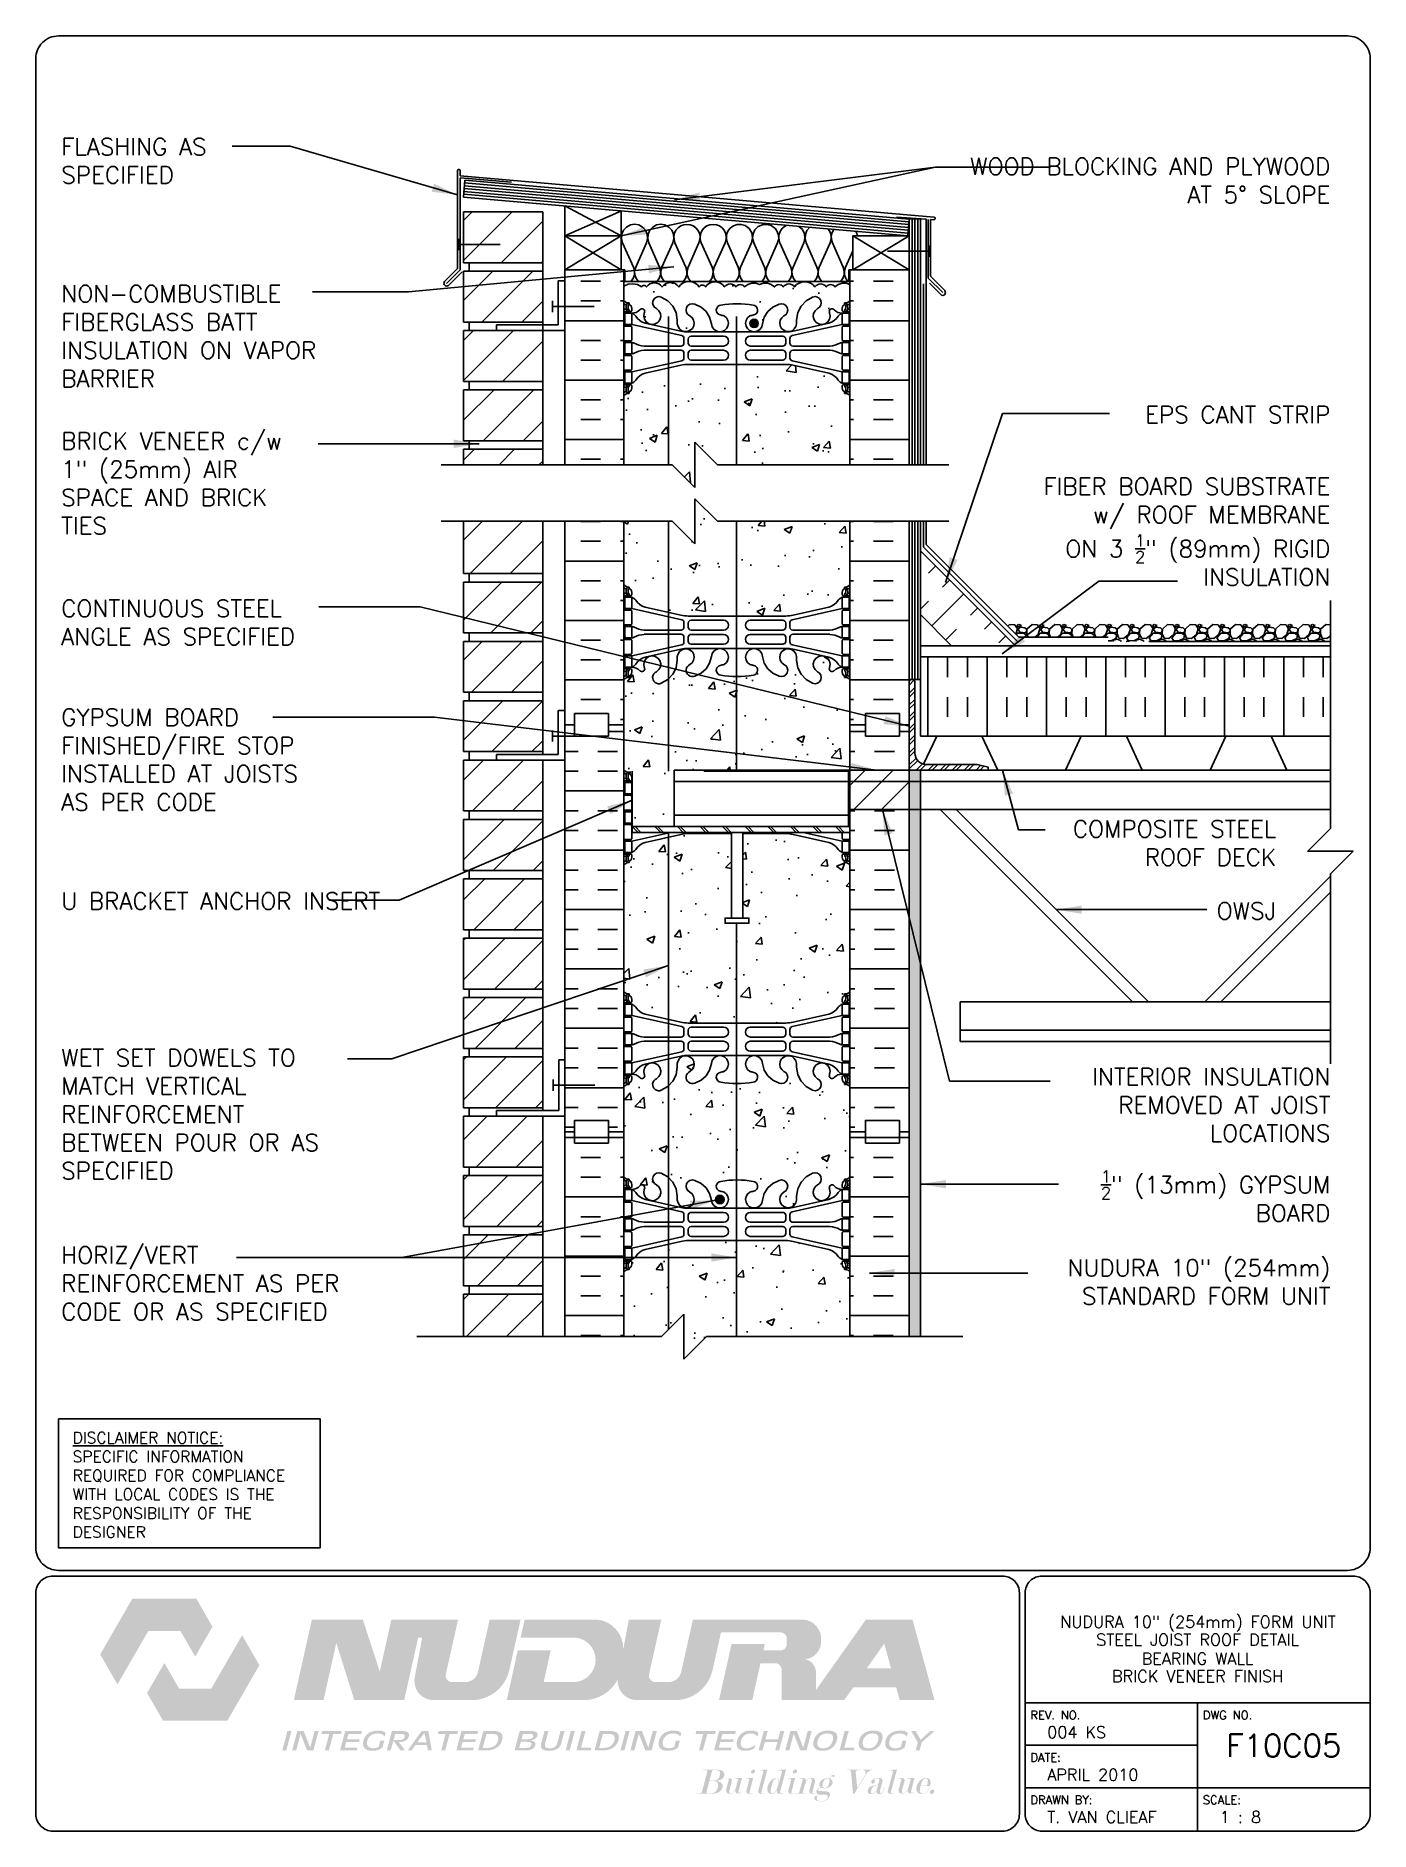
# Paper-space layout 'F10C05' of a CAD drawing. Header units: inches. Extents: x 0.42 to 7.8, y 0.49 to 10.41.
# The model-space entities are those that its viewports show. They can reach past a viewport. Long polylines and large blocks are cut down to what shows.
import ezdxf
from ezdxf.enums import TextEntityAlignment as Align

# ---------------------------------------------------------------- set-up
doc = ezdxf.new("R2010")
doc.units = ezdxf.units.IN
doc.header["$LTSCALE"] = 0.5
doc.header["$MEASUREMENT"] = 0
doc.linetypes.add('DASHED2', pattern=[0.375, 0.25, -0.125])
doc.linetypes.add('HIDDEN2', pattern=[0.1875, 0.125, -0.0625])
for name, color, linetype in [('HATCH', 12, 'Continuous'), ('line25', 2, 'Continuous'), ('LINE3', 3, 'Continuous'), ('LINE50', 5, 'Continuous'), ('LINE9', 9, 'Continuous'), ('LOGO', 7, 'Continuous'), ('TBK_LINE65', 3, 'Continuous'), ('TBK_TEXT', 4, 'Continuous'), ('TEXT', 4, 'Continuous'), ('Web_Edge', 9, 'Continuous')]:
    doc.layers.add(name, color=color, linetype=linetype)
doc.styles.add('DIM', font='romans.shx', dxfattribs={"width": 0.7})
doc.styles.add('ROMANS', font='romans.shx', dxfattribs={"height": 1.125})
doc.dimstyles.new('ext_12', dxfattribs={"dimscale": 12, "dimtxt": 0.09375, "dimasz": 0.09375, "dimexe": 0.09375, "dimexo": 0.0625, "dimgap": 0.0625, "dimtad": 1, "dimdec": 1, "dimzin": 3, "dimdsep": 46, "dimlunit": 4, "dimtxsty": 'DIM', "dimcen": 0.09, "dimdle": 0.09375, "dimclrt": 4, "dimadec": 0, "dimazin": 0, "dimtfac": 1, "dimtdec": 1, "dimtmove": 2, "dimatfit": 3, "dimfxl": 1, "dimfrac": 2, "dimtolj": 1, "dimtzin": 0, "dimarcsym": 0})

psp = doc.layouts.new('F10C05')

# ---------------------------------------------------------------- texts
at = {"layer": 'TBK_TEXT', "color": 7, "style": 'ROMANS'}
for s, p in [('REV. NO.', (5.9215, 1.107)), ('DWG NO.', (6.876, 1.107)), ('DATE:', (5.9215, 0.8726)), ('DRAWN BY:', (5.9215, 0.6382)), ('SCALE:', (6.876, 0.6382))]:
    psp.add_text(s, height=0.04688, dxfattribs=at).set_placement(p)
at = {"layer": 'TEXT', "insert": (0.6237, 2.6948), "char_height": 0.0625, "width": 1.41371, "attachment_point": 1, "style": 'ROMANS'}
psp.add_mtext('{\\Fromans.shx|c1;\\LDISCLAIMER NOTICE:\\l\\PSPECIFIC INFORMATION REQUIRED FOR COMPLIANCE WITH LOCAL CODES IS THE RESPONSIBILITY OF THE DESIGNER}', dxfattribs=at)

msp = doc.modelspace()

# ---------------------------------------------------------------- texts
at = {"layer": 'TEXT', "char_height": 0.75, "style": 'ROMANS'}
for s, insert, width, attachment_point in [('FLASHING AS \\PSPECIFIED', (251.007, 325.496), 8.7776, 1), ('\\A1;WOOD BLOCKING AND PLYWOOD \\PAT 5%%D SLOPE', (307.173, 324.623), 17.3954, 3), ('NON-COMBUSTIBLE\\PFIBERGLASS BATT INSULATION ON VAPOR BARRIER', (251.007, 318.99), 12.44051, 1), ('\\A1;EPS CANT STRIP', (307.173, 313.645), 9.59335, 3), ('BRICK VENEER c/w^I\\P1" (25mm) AIR SPACE AND BRICK TIES', (251.002, 312.481), 12.44051, 1), ('\\A1;FIBER BOARD SUBSTRATE\\Pw/ ROOF MEMBRANE \\PON 3 {\\H0.7x;\\S1/2;}" (89mm) RIGID \\PINSULATION', (307.173, 310.469), 26.1134, 3), ('CONTINUOUS STEEL ANGLE AS SPECIFIED', (251.002, 304.076), 12.4225, 4), ('\\A1;{\\C4;GYPSUM BOARD FINISHED/FIRE STOP INSTALLED AT JOISTS AS PER CODE}', (251.002, 300.26), 12.44051, 1), ('\\A1;COMPOSITE STEEL ROOF DECK', (304.775, 295.319), 10.90808, 3), ('U BRACKET ANCHOR INSERT', (251.006, 292.13), 13.68504, 1), ('\\A1;OWSJ', (304.775, 291.693), 9.59335, 3), ('\\A1;{\\C4;WET SET DOWELS TO MATCH VERTICAL REINFORCEMENT BETWEEN POUR OR AS SPECIFIED}', (251.002, 285.201), 12.44051, 1), ('\\A1;INTERIOR INSULATION REMOVED AT JOIST LOCATIONS', (307.173, 282.735), 12.22718, 6), ('\\A1;{\\H0.7x;\\S1/2;}" (13mm) GYPSUM \\PBOARD', (307.173, 279.836), 17.21743, 3), ('HORIZ/VERT REINFORCEMENT AS PER CODE OR AS SPECIFIED', (251.002, 276.47), 14.65126, 1), ('NUDURA 10" (254mm) STANDARD FORM UNIT', (307.173, 275.909), 17.21743, 3)]:
    msp.add_mtext(s, dxfattribs=dict(at, insert=insert, width=width, attachment_point=attachment_point))

# ---------------------------------------------------------------- blocks, each defined once
blk = doc.blocks.new('TITLEBLOCK-Tag')
at = {"style": 'ROMANS'}
for tag, height, p in [('TITLE_LINE_1', 0.0625, (0.927, -0.1328)), ('TITLE_LINE_2', 0.0625, (0.9294, -0.2258)), ('CENTRE-LINE-3', 0.0625, (0.927, -0.3246)), ('TITLE_LINE_4', 0.0625, (0.927, -0.4299)), ('TITLE_LINE_5', 0.0625, (0.927, -0.526)), ('DWG', 0.125, (1.4043, -0.9102))]:
    blk.add_attdef(tag, text='', height=height, dxfattribs=at).set_placement(p, align=Align.MIDDLE_CENTER)
for tag, p in [('LATEST_REVISION', (0.0954, -0.8366)), ('REVISION_DATE', (0.0954, -1.071)), ('DRAWN_BY', (0.0954, -1.3053)), ('SCALE', (1.0499, -1.3053))]:
    blk.add_attdef(tag, text='', height=0.0469, dxfattribs=at).set_placement(p, align=Align.MIDDLE_LEFT)

# ---------------------------------------------------------------- hatches: boundary and pattern name
at = {"layer": 'HATCH'}
h = msp.add_hatch(dxfattribs=at)
h.set_pattern_fill('ANSI31', color=256, scale=10, style=0)
h.set_pattern_definition([(45, (270.7593, 311.432), (-0.883883, 0.883883), [])])
h.paths.add_polyline_path([(272.311, 311.739), (268.811, 311.739), (268.811, 311.051), (272.311, 311.051)])
h.paths.add_polyline_path([(272.311, 314.364), (268.811, 314.364), (268.811, 312.114), (272.311, 312.114)])
h.paths.add_polyline_path([(272.311, 316.989), (268.811, 316.989), (268.811, 314.739), (272.311, 314.739)])
h.paths.add_polyline_path([(272.311, 319.614), (268.811, 319.614), (268.811, 317.364), (272.311, 317.364)])
h.paths.add_polyline_path([(272.311, 322.239), (268.811, 322.239), (268.811, 319.989), (272.311, 319.989)])
h.paths.add_polyline_path([(272.313, 303.239), (268.811, 303.239), (268.811, 300.989), (272.314, 300.989)])
h.paths.add_polyline_path([(272.313, 305.864), (268.811, 305.864), (268.811, 303.614), (272.313, 303.614)])
h.paths.add_polyline_path([(272.312, 308.551), (268.811, 308.551), (268.811, 306.239), (272.312, 306.239)])
h.paths.add_polyline_path([(272.313, 284.864), (268.811, 284.864), (268.811, 282.614), (272.312, 282.614)])
h.paths.add_polyline_path([(272.313, 287.489), (268.811, 287.489), (268.811, 285.239), (272.313, 285.239)])
h.paths.add_polyline_path([(272.314, 290.114), (268.811, 290.114), (268.811, 287.864), (272.313, 287.864)])
h.paths.add_polyline_path([(272.314, 292.739), (268.811, 292.739), (268.811, 290.489), (272.314, 290.489)])
h.paths.add_polyline_path([(272.315, 295.364), (268.811, 295.364), (268.811, 293.114), (272.314, 293.114)])
h.paths.add_polyline_path([(272.315, 297.989), (268.811, 297.989), (268.811, 295.739), (272.315, 295.739)])
h.paths.add_polyline_path([(272.314, 300.614), (268.811, 300.614), (268.811, 298.364), (272.315, 298.364)])
h.paths.add_polyline_path([(272.311, 274.364), (268.811, 274.364), (268.811, 272.491), (272.311, 272.491)])
h.paths.add_polyline_path([(272.311, 276.989), (268.811, 276.989), (268.811, 274.739), (272.311, 274.739)])
h.paths.add_polyline_path([(272.312, 279.614), (268.811, 279.614), (268.811, 277.364), (272.311, 277.364)])
h.paths.add_polyline_path([(272.312, 282.239), (270.273, 282.239), (268.811, 282.239), (268.811, 279.989), (272.312, 279.989)])
h = msp.add_hatch(dxfattribs=at)
h.set_pattern_fill('INSUL', color=256, scale=7, style=0)
h.set_pattern_definition([(0, (-2650.2533, -94.703), (0, 2.625), []), (0, (-2650.2533, -93.828), (0, 2.625), [0.875, -0.875]), (0, (-2650.2533, -92.953), (0, 2.625), [0.875, -0.875])])
h.paths.add_polyline_path([(275.908, 319.676), (273.283, 319.676), (273.283, 311.051), (275.908, 311.051)])
h = msp.add_hatch(dxfattribs=at)
h.set_pattern_fill('INSUL', color=256, scale=7, style=0)
h.set_pattern_definition([(180, (3212.0698, -94.703), (0, 2.625), []), (180, (3212.0698, -93.828), (0, 2.625), [0.875, -0.875]), (180, (3212.0698, -92.953), (0, 2.625), [0.875, -0.875])])
h.paths.add_polyline_path([(288.533, 319.676), (285.908, 319.676), (285.908, 311.051), (288.533, 311.051)])
h = msp.add_hatch(dxfattribs=at)
h.set_pattern_fill('AR-CONC', color=256, scale=0.5)
h.set_pattern_definition([(50, (0, 0), (3.5863, -0.31376), [0.375, -4.125]), (355, (0, 0), (-0.693757, 3.76096), [0.3, -3.3]), (100.4514, (0.299, -0.026), (2.892544, 3.4472), [0.3187, -3.50571]), (46.1842, (0, 1), (5.336207, -0.827596), [0.5625, -6.1875]), (96.6356, (0.4447, 0.931), (4.67331, 4.87059), [0.47805, -5.25857]), (351.1842, (0, 1), (4.67331, 4.87059), [0.45, -4.95]), (21, (0.5, 0.75), (2.984535, -2.013094), [0.375, -4.125]), (326, (0.5, 0.75), (1.216577, 3.62575), [0.3, -3.3]), (71.4514, (0.7487, 0.5822), (4.201112, 1.612656), [0.3187, -3.50571]), (37.5, (0, 0), (0.0607993, 1.6644693), [0, -3.26, 0, -3.35, 0, -3.3125]), (7.5, (0, 0), (1.315348, 1.9720586), [0, -1.91, 0, -3.185, 0, -1.2625]), (327.5, (-1.115, 0), (2.669112, -0.1127744), [0, -1.25, 0, -3.9, 0, -5.175]), (317.5, (-1.615, 0), (2.915931, 0.500525), [0, -1.625, 0, -2.59, 0, -3.675])])
h.paths.add_polyline_path([(285.908, 319.027, 0.336749), (285.246, 318.922, 0.520567), (284.859, 318.922, 0.520567), (284.36, 318.922, 0.259173), (283.908, 319.141, 0.259173), (283.457, 318.922, 0.520567), (282.957, 318.922, 0.520567), (282.57, 318.922, 0.336749), (281.908, 319.027, 0.336749), (281.246, 318.922, 0.520567), (280.859, 318.922, 0.520567), (280.36, 318.922, 0.520567), (279.513, 318.922, 0.520567), (279.231, 318.922, 0.520567), (278.336, 318.922, 0.520567), (277.597, 318.922, 0.520567), (276.904, 318.922, 0.520567), (276.683, 318.922, 0.321585), (275.908, 318.947), (275.908, 318.307, 0.088416), (276.054, 318.209), (276.144, 318.209), (276.144, 318.168, -0.249069), (276.254, 317.96), (276.254, 317.893, -0.414214), (276.192, 317.83), (276.144, 317.83), (276.144, 317.76), (276.249, 317.76, 0.231736), (276.607, 317.911, -0.8344), (276.818, 317.786), (276.807, 317.765, 2.155404), (277.345, 317.959, -1), (277.559, 318.47, -0.311223), (278.268, 317.454), (278.267, 317.289, 1.661382), (278.828, 317.642, -1), (279.042, 318.153, -0.30095), (279.778, 317.281, 1.661382), (280.339, 317.633, 0.055617), (280.16, 317.679, -0.843243), (280.194, 318.111, -0.047544), (280.908, 318.176, -0.047544), (281.622, 318.111, -0.843243), (281.656, 317.679, 0.055617), (281.477, 317.633, 1.661382), (282.038, 317.281, -0.30095), (282.774, 318.153, -1), (282.988, 317.642, 1.661382), (283.549, 317.289), (283.549, 317.454, -0.311223), (284.258, 318.47, -1), (284.471, 317.959, 2.155404), (285.01, 317.765), (284.998, 317.786, -0.834375), (285.21, 317.911, 0.23174), (285.567, 317.76), (285.672, 317.76), (285.672, 317.83), (285.625, 317.83, -0.414214), (285.562, 317.893), (285.562, 317.96, -0.249069), (285.672, 318.168), (285.672, 318.209), (285.762, 318.209, 0.08841), (285.908, 318.307)])
h.paths.add_polyline_path([(285.908, 314.114, 0.08841), (285.762, 314.212), (285.672, 314.212), (285.672, 314.253, -0.249069), (285.562, 314.46), (285.562, 314.528, -0.414214), (285.625, 314.59), (285.672, 314.59), (285.672, 314.66), (285.567, 314.66, -0.168672), (285.381, 314.81, 0.17445), (284.974, 315.106), (283.393, 315.459, 0.054974), (283.066, 315.495), (280.908, 315.495), (278.75, 315.495, 0.054974), (278.423, 315.459), (276.843, 315.106, 0.17445), (276.435, 314.81, -0.168672), (276.249, 314.66), (276.144, 314.66), (276.144, 314.59), (276.192, 314.59, -0.414214), (276.254, 314.528), (276.254, 314.46, -0.249069), (276.144, 314.253), (276.144, 314.212), (276.054, 314.212, 0.088416), (275.908, 314.114), (275.908, 311.051), (278.047, 311.051), (279.047, 310.051), (279.047, 312.051), (280.047, 311.051), (285.908, 311.051)])
h.paths.add_polyline_path([(285.908, 308.551), (280.047, 308.551), (279.047, 309.551), (279.047, 307.551), (278.047, 308.551), (275.908, 308.551), (275.908, 305.743, 0.088416), (276.054, 305.646), (276.144, 305.646), (276.144, 305.604, -0.249069), (276.254, 305.397), (276.254, 305.329, -0.414214), (276.192, 305.267), (276.144, 305.267), (276.144, 305.197), (276.249, 305.197, -0.168672), (276.435, 305.047, 0.17445), (276.843, 304.751), (278.423, 304.399, 0.054974), (278.75, 304.362), (280.908, 304.362), (283.066, 304.362, 0.054974), (283.393, 304.399), (284.974, 304.751, 0.17445), (285.381, 305.047, -0.168672), (285.567, 305.197), (285.672, 305.197), (285.672, 305.267), (285.625, 305.267, -0.414214), (285.562, 305.329), (285.562, 305.397, -0.249069), (285.672, 305.604), (285.672, 305.646), (285.762, 305.646, 0.08841), (285.908, 305.743)])
h.paths.add_polyline_path([(285.908, 301.551, 0.08841), (285.762, 301.648), (285.672, 301.648), (285.672, 301.69, -0.249069), (285.562, 301.897), (285.562, 301.964, -0.414214), (285.625, 302.027), (285.672, 302.027), (285.672, 302.097), (285.567, 302.097, 0.231736), (285.21, 301.946, -0.8344), (284.998, 302.071), (285.01, 302.093, 2.155404), (284.471, 301.898, -1), (284.258, 301.387, -0.311223), (283.549, 302.403), (283.549, 302.568, 1.661382), (282.988, 302.215, -1), (282.774, 301.704, -0.307094), (282.036, 302.6, 1.604516), (281.477, 302.224, 0.044004), (281.618, 302.185, -0.921438), (281.622, 301.746, -0.047544), (280.908, 301.681, -0.047544), (280.194, 301.746, -0.921438), (280.198, 302.185, 0.044004), (280.339, 302.224, 1.604516), (279.781, 302.6, -0.307094), (279.042, 301.704, -1), (278.828, 302.215, 1.661382), (278.267, 302.568), (278.268, 302.423, -0.316114), (277.559, 301.387, -1), (277.345, 301.898, 2.135543), (276.805, 302.098, -0.940447), (276.607, 301.946, 0.23174), (276.249, 302.097), (276.144, 302.097), (276.144, 302.027), (276.192, 302.027, -0.414214), (276.254, 301.964), (276.254, 301.897, -0.249069), (276.144, 301.69), (276.144, 301.648), (276.054, 301.648, 0.088416), (275.908, 301.551), (275.908, 299.551), (275.908, 297.551, 0.088416), (276.054, 297.453), (276.144, 297.453), (276.144, 297.412, -0.249069), (276.254, 297.205), (276.273, 297.503), (278.134, 297.503), (278.134, 297.551), (285.908, 297.551)])
h.paths.add_polyline_path([(278.134, 297.503), (276.273, 297.503), (276.273, 295.051), (278.134, 295.051)])
h.paths.add_polyline_path([(280.661, 294.739), (278.75, 294.739, 0.054974), (278.423, 294.703), (276.843, 294.35, 0.17445), (276.435, 294.054, -0.168672), (276.249, 293.905), (276.144, 293.905), (276.144, 293.835), (276.192, 293.835, -0.414214), (276.254, 293.772), (276.254, 293.705, -0.249069), (276.144, 293.497), (276.144, 293.456), (276.054, 293.456, 0.088416), (275.908, 293.358), (275.908, 287.743, 0.088416), (276.054, 287.646), (276.144, 287.646), (276.144, 287.604, -0.249069), (276.254, 287.397), (276.254, 287.329, -0.414214), (276.192, 287.267), (276.144, 287.267), (276.144, 287.197), (276.249, 287.197, -0.168672), (276.435, 287.047, 0.17445), (276.843, 286.751), (278.423, 286.399, 0.054974), (278.75, 286.362), (280.908, 286.362), (283.066, 286.362, 0.054974), (283.393, 286.399), (284.974, 286.751, 0.17445), (285.381, 287.047, -0.168672), (285.567, 287.197), (285.672, 287.197), (285.672, 287.267), (285.625, 287.267, -0.414214), (285.562, 287.329), (285.562, 287.397, -0.249069), (285.672, 287.604), (285.672, 287.646), (285.762, 287.646, 0.08841), (285.908, 287.743), (285.908, 293.358, 0.08841), (285.762, 293.456), (285.672, 293.456), (285.672, 293.497, -0.249069), (285.562, 293.705), (285.562, 293.772, -0.414214), (285.625, 293.835), (285.672, 293.835), (285.672, 293.905), (285.567, 293.905, -0.168672), (285.381, 294.054, 0.17445), (284.974, 294.35), (283.393, 294.703, 0.054974), (283.066, 294.739), (281.161, 294.739), (281.161, 290.999), (281.44, 290.999), (281.44, 290.772), (281.18, 290.772), (280.911, 290.772), (280.383, 290.772), (280.383, 290.999), (280.661, 290.999)])
h.paths.add_polyline_path([(285.908, 283.551, 0.08841), (285.762, 283.648), (285.672, 283.648), (285.672, 283.69, -0.249069), (285.562, 283.897), (285.562, 283.964, -0.414214), (285.625, 284.027), (285.672, 284.027), (285.672, 284.097), (285.567, 284.097, 0.231736), (285.21, 283.946, -0.8344), (284.998, 284.071), (285.01, 284.093, 2.155404), (284.471, 283.898, -1), (284.258, 283.387, -0.311223), (283.549, 284.403), (283.549, 284.568, 1.661382), (282.988, 284.215, -1), (282.774, 283.704, -0.307094), (282.036, 284.6, 1.604516), (281.477, 284.224, 0.044004), (281.618, 284.185, -0.921438), (281.622, 283.746, -0.047544), (280.908, 283.681, -0.047544), (280.194, 283.746, -0.921438), (280.198, 284.185, 0.044004), (280.339, 284.224, 1.604516), (279.781, 284.6, -0.307094), (279.042, 283.704, -1), (278.828, 284.215, 1.661382), (278.267, 284.568), (278.268, 284.423, -0.316114), (277.559, 283.387, -1), (277.345, 283.898, 2.135543), (276.805, 284.098, -0.940447), (276.607, 283.946, 0.23174), (276.249, 284.097), (276.144, 284.097), (276.144, 284.027), (276.192, 284.027, -0.414214), (276.254, 283.964), (276.254, 283.897, -0.249069), (276.144, 283.69), (276.144, 283.648), (276.054, 283.648, 0.088416), (275.908, 283.551), (275.908, 281.551), (275.908, 279.551, 0.088416), (276.054, 279.453), (276.144, 279.453), (276.144, 279.412, -0.249069), (276.254, 279.205), (276.254, 279.137, -0.414214), (276.192, 279.075), (276.144, 279.075), (276.144, 279.005), (276.249, 279.005, 0.231736), (276.607, 279.156, -0.8344), (276.818, 279.03), (276.807, 279.009, 2.155404), (277.345, 279.203, -1), (277.559, 279.714, -0.311223), (278.268, 278.698), (278.267, 278.533, 1.661382), (278.828, 278.886, -1), (279.042, 279.397, -0.307094), (279.781, 278.502, 1.604516), (280.339, 278.877, 0.044004), (280.198, 278.917, -0.921438), (280.194, 279.355, -0.047544), (280.908, 279.42, -0.047544), (281.622, 279.355, -0.921438), (281.618, 278.917, 0.044004), (281.477, 278.877, 1.604516), (282.036, 278.502, -0.307094), (282.774, 279.397, -1), (282.988, 278.886, 1.661382), (283.549, 278.533), (283.549, 278.679, -0.316114), (284.258, 279.714, -1), (284.471, 279.203, 2.135543), (285.012, 279.004, -0.940447), (285.21, 279.156, 0.23174), (285.567, 279.005), (285.672, 279.005), (285.672, 279.075), (285.625, 279.075, -0.414214), (285.562, 279.137), (285.562, 279.205, -0.249069), (285.672, 279.412), (285.672, 279.453), (285.762, 279.453, 0.08841), (285.908, 279.551), (285.908, 281.551)])
h.paths.add_polyline_path([(285.908, 275.358, 0.08841), (285.762, 275.456), (285.672, 275.456), (285.672, 275.497, -0.249069), (285.562, 275.705), (285.562, 275.772, -0.414214), (285.625, 275.835), (285.672, 275.835), (285.672, 275.905), (285.567, 275.905, -0.168672), (285.381, 276.054, 0.17445), (284.974, 276.35), (283.393, 276.703, 0.054974), (283.066, 276.739), (280.908, 276.739), (278.75, 276.739, 0.054974), (278.423, 276.703), (276.843, 276.35, 0.17445), (276.435, 276.054, -0.168672), (276.249, 275.905), (276.144, 275.905), (276.144, 275.835), (276.192, 275.835, -0.414214), (276.254, 275.772), (276.254, 275.705, -0.249069), (276.144, 275.497), (276.144, 275.456), (276.054, 275.456, 0.088416), (275.908, 275.358), (275.908, 272.491), (277.564, 272.491), (278.564, 273.491), (278.564, 272.491), (278.564, 271.491), (279.564, 272.491), (285.908, 272.491)])
h = msp.add_hatch(dxfattribs=at)
h.set_pattern_fill('INSUL', color=256, scale=7, style=0)
h.set_pattern_definition([(0, (-2650.2533, -97.4588), (0, 2.625), []), (0, (-2650.2533, -96.5838), (0, 2.625), [0.875, -0.875]), (0, (-2650.2533, -95.7088), (0, 2.625), [0.875, -0.875])])
h.paths.add_polyline_path([(275.908, 308.551), (273.283, 308.551), (273.283, 299.551), (273.721, 299.551), (273.721, 300.051), (275.221, 300.051), (275.221, 299.551), (275.908, 299.551)])
h = msp.add_hatch(dxfattribs=at)
h.set_pattern_fill('INSUL', color=256, scale=7, style=0)
h.set_pattern_definition([(180, (3212.0698, -97.4588), (0, 2.625), []), (180, (3212.0698, -96.5838), (0, 2.625), [0.875, -0.875]), (180, (3212.0698, -95.7088), (0, 2.625), [0.875, -0.875])])
h.paths.add_polyline_path([(288.533, 308.551), (285.908, 308.551), (285.908, 299.551), (286.596, 299.551), (286.596, 300.051), (288.096, 300.051), (288.096, 299.551), (288.533, 299.551)])
h = msp.add_hatch(dxfattribs=at)
h.set_pattern_fill('INSUL', color=256, scale=7, angle=45, style=0)
h.set_pattern_definition([(45, (181.73, 144.1496), (-1.856155, 1.856155), []), (45, (181.1114, 144.7683), (-1.856155, 1.856155), [0.875, -0.875]), (45, (180.4927, 145.387), (-1.856155, 1.856155), [0.875, -0.875])])
h.paths.add_polyline_path([(290.282, 303.176), (293.11, 303.176), (289.033, 307.252), (289.033, 304.424)])
h = msp.add_hatch(dxfattribs=at)
h.set_pattern_fill('INSUL', color=256, scale=7, angle=90, style=0)
h.set_pattern_definition([(90, (181.73, 144.1496), (-2.625, 2e-16), []), (90, (180.855, 144.1496), (-2.625, 2e-16), [0.875, -0.875]), (90, (179.98, 144.1496), (-2.625, 2e-16), [0.875, -0.875])])
h.paths.add_polyline_path([(289.033, 302.551), (289.033, 299.051), (307.173, 299.051), (307.173, 302.551)])
h = msp.add_hatch(dxfattribs=at)
h.set_pattern_fill('ANSI32', color=256, style=0)
h.set_pattern_definition([(45, (169.51458, 42.46265), (-0.26516504, 0.26516504), []), (45, (169.69136, 42.46265), (-0.26516504, 0.26516504), [])])
h.paths.add_polyline_path([(288.783, 298.301), (288.783, 301.426, 0.414214), (288.658, 301.551), (288.533, 301.551), (288.533, 297.551), (292.033, 297.551), (292.033, 297.676), (291.533, 297.801), (289.283, 297.801, -0.414214)])
h = msp.add_hatch(dxfattribs=at)
h.set_pattern_fill('INSUL', color=256, scale=7, style=0)
h.paths.add_polyline_path([(275.908, 299.551), (275.221, 299.551), (275.221, 299.051), (273.721, 299.051), (273.283, 299.053), (273.283, 281.551), (273.721, 281.551), (273.721, 282.051), (275.221, 282.051), (275.221, 281.551), (275.908, 281.551)])
h.paths.add_polyline_path([(288.533, 295.801), (285.908, 295.801), (285.908, 281.551), (286.596, 281.551), (286.596, 282.051), (288.096, 282.051), (288.096, 281.551), (288.533, 281.551)])
h.paths.add_polyline_path([(288.533, 299.551), (288.096, 299.551), (288.096, 299.051), (286.596, 299.051), (286.596, 299.551), (285.908, 299.551), (285.908, 297.551), (288.533, 297.551)])
h = msp.add_hatch(dxfattribs=at)
h.set_pattern_fill('ANSI31', color=256, scale=7, style=0)
h.set_pattern_definition([(45, (208.8009, 102.2087), (-0.6187184, 0.6187184), [])])
h.paths.add_polyline_path([(288.533, 297.051), (285.908, 297.051), (285.908, 295.801), (288.533, 295.801)])
h.paths.add_polyline_path([(288.533, 297.551), (286.033, 297.551), (285.908, 297.551), (285.908, 297.051), (288.533, 297.051)])
h = msp.add_hatch(dxfattribs=at)
h.set_pattern_fill('AR-SAND', color=256, scale=0.25, style=0)
h.set_pattern_definition([(37.5, (113.52773, 33.10064), (-0.01574834, 0.48170594), [0, -0.38, 0, -0.425, 0, -0.40625]), (7.5, (113.5277, 33.10064), (0.4424442, 0.7055365), [0, -0.205, 0, -0.3425, 0, -0.13125]), (327.5, (113.22023, 33.10064), (0.77853547, 0.00141476), [0, -0.125, 0, -0.45, 0, -0.5875]), (317.5, (113.2202, 33.10064), (0.7515317, 0.2194189), [0, -0.0625, 0, -0.295, 0, -0.3375])])
h.paths.add_polyline_path([(289.033, 297.551), (288.533, 297.551), (288.533, 281.491), (288.533, 272.491), (289.033, 272.491)])
h = msp.add_hatch(dxfattribs=at)
h.set_pattern_fill('INSUL', color=256, scale=7, style=0)
h.set_pattern_definition([(0, (-2650.2533, -133.4588), (0, 2.625), []), (0, (-2650.2533, -132.5838), (0, 2.625), [0.875, -0.875]), (0, (-2650.2533, -131.7088), (0, 2.625), [0.875, -0.875])])
h.paths.add_polyline_path([(273.283, 272.491), (275.908, 272.491), (275.908, 281.551), (275.221, 281.551), (275.221, 282.051), (273.721, 282.051), (273.721, 281.551), (273.283, 281.551)])
h = msp.add_hatch(dxfattribs=at)
h.set_pattern_fill('INSUL', color=256, scale=7, style=0)
h.set_pattern_definition([(180, (3212.0698, -133.4588), (0, 2.625), []), (180, (3212.0698, -132.5838), (0, 2.625), [0.875, -0.875]), (180, (3212.0698, -131.7088), (0, 2.625), [0.875, -0.875])])
h.paths.add_polyline_path([(285.908, 272.491), (288.533, 272.491), (288.533, 281.551), (288.096, 281.551), (288.096, 282.051), (286.596, 282.051), (286.596, 281.551), (285.908, 281.551)])
at = {"layer": 'LINE3'}
h = msp.add_hatch(color=256, dxfattribs=at)
h.paths.add_polyline_path([(281.849, 317.343, 0.831395), (281.48, 317.343)])
h.paths.add_polyline_path([(281.852, 317.308, 0.045935), (281.849, 317.343), (281.48, 317.343, 0.045935), (281.477, 317.308, 1)])
h = msp.add_hatch(color=256, dxfattribs=at)
h.paths.add_polyline_path([(280.337, 278.587, 0.831395), (279.968, 278.587)])
h.paths.add_polyline_path([(280.34, 278.553, 0.045935), (280.337, 278.587), (279.968, 278.587, 0.045935), (279.965, 278.553, 1)])

# ---------------------------------------------------------------- linework, layer by layer
at = {"color": 192}
for p, q in [((292.448, 297.551), (295.448, 297.551)), ((298.846, 297.551), (301.846, 297.551)), ((305.245, 297.551), (307.173, 297.551))]:
    msp.add_line(p, q, dxfattribs=at)
at = {"layer": 'HATCH'}
for p, q in [((268.533, 319.727), (268.533, 324.048)), ((268.658, 324.048), (268.658, 323.837)), ((289.624, 322.003), (268.658, 323.837)), ((268.658, 319.676), (268.658, 323.745)), ((270.923, 323.547), (268.658, 323.745)), ((288.5, 321.549), (268.835, 323.27)), ((288.511, 321.674), (268.846, 323.394)), ((288.522, 321.798), (268.857, 323.519)), ((288.478, 321.3), (268.813, 323.021)), ((288.489, 321.425), (268.824, 323.145)), ((273.283, 322.504), (275.783, 321.176)), ((275.798, 322.284), (273.283, 321.176)), ((289.283, 321.91), (287.976, 322.001)), ((288.658, 311.051), (288.658, 321.927)), ((288.783, 311.051), (288.783, 321.927)), ((288.908, 311.051), (288.908, 321.927)), ((289.283, 311.051), (289.283, 321.91)), ((289.377, 319.305), (289.377, 321.902)), ((289.614, 321.89), (289.471, 321.899)), ((289.471, 319.388), (289.471, 321.899)), ((275.783, 319.676), (273.283, 321.176)), ((275.783, 321.176), (273.283, 319.676)), ((275.846, 320.872), (276.326, 319.799)), ((276.905, 320.873), (276.426, 319.799)), ((277.005, 320.872), (277.485, 319.799)), ((278.064, 320.873), (277.585, 319.799)), ((278.165, 320.872), (278.644, 319.799)), ((279.224, 320.872), (278.745, 319.799)), ((279.326, 320.872), (279.805, 319.799)), ((280.385, 320.872), (279.906, 319.799)), ((280.487, 320.872), (280.966, 319.799)), ((281.547, 320.872), (281.067, 319.799)), ((281.648, 320.872), (282.128, 319.799)), ((282.708, 320.872), (282.228, 319.799)), ((282.809, 320.872), (283.289, 319.799)), ((283.869, 320.872), (283.389, 319.799)), ((283.97, 320.872), (284.45, 319.799)), ((285.03, 320.872), (284.55, 319.799)), ((285.131, 320.872), (285.61, 319.799)), ((286.033, 319.676), (288.533, 321.176)), ((286.033, 321.176), (288.533, 319.676)), ((286.033, 320.52), (285.711, 319.799)), ((268.533, 319.727), (267.965, 319.159)), ((268.658, 319.676), (268.053, 319.07)), ((268.747, 319.587), (268.141, 318.982)), ((289.377, 319.305), (290.014, 318.668)), ((289.471, 319.388), (290.102, 318.756)), ((289.427, 319.078), (289.925, 318.58)), ((288.658, 301.551), (288.658, 308.551)), ((288.783, 301.551), (288.783, 308.551)), ((288.908, 301.551), (288.908, 308.551)), ((289.283, 307.533), (289.283, 308.551)), ((293.39, 303.426), (289.283, 307.533)), ((292.97, 303.989), (292.895, 303.921)), ((293.21, 303.969), (292.97, 303.989)), ((293.322, 303.79), (293.212, 303.97)), ((293.249, 303.567), (293.32, 303.789)), ((293.276, 303.54), (293.33, 303.599)), ((293.38, 303.989), (293.31, 303.959)), ((293.31, 303.96), (293.35, 303.86)), ((293.33, 303.6), (293.59, 303.6)), ((293.35, 303.86), (293.5, 303.95)), ((293.45, 303.87), (293.35, 303.77)), ((293.35, 303.77), (293.43, 303.65)), ((293.5, 303.95), (293.38, 303.99)), ((297.339, 303.426), (293.39, 303.426)), ((293.43, 303.649), (293.68, 303.619)), ((293.651, 303.84), (293.451, 303.87)), ((293.59, 303.601), (293.72, 303.511)), ((293.732, 303.768), (293.652, 303.838)), ((293.68, 303.62), (293.73, 303.71)), ((293.72, 303.509), (293.696, 303.426)), ((293.729, 303.571), (293.79, 303.426)), ((293.74, 303.78), (293.73, 303.57)), ((293.73, 303.71), (293.73, 303.77)), ((293.97, 303.989), (293.74, 303.779)), ((294.21, 303.969), (293.97, 303.989)), ((294.092, 303.426), (294.24, 303.54)), ((294.174, 303.426), (294.33, 303.599)), ((294.322, 303.79), (294.212, 303.97)), ((294.24, 303.539), (294.32, 303.789)), ((294.38, 303.989), (294.31, 303.959)), ((294.31, 303.96), (294.35, 303.86)), ((294.33, 303.6), (294.59, 303.6)), ((294.35, 303.86), (294.5, 303.95)), ((294.45, 303.87), (294.35, 303.77)), ((294.35, 303.77), (294.43, 303.65)), ((294.5, 303.95), (294.38, 303.99)), ((294.43, 303.649), (294.68, 303.619)), ((294.651, 303.84), (294.451, 303.87)), ((294.59, 303.601), (294.72, 303.511)), ((294.732, 303.768), (294.652, 303.838)), ((294.68, 303.62), (294.73, 303.71)), ((294.72, 303.509), (294.696, 303.426)), ((294.729, 303.571), (294.79, 303.426)), ((294.74, 303.78), (294.73, 303.57)), ((294.73, 303.71), (294.73, 303.77)), ((294.97, 303.989), (294.74, 303.779)), ((295.21, 303.969), (294.97, 303.989)), ((295.092, 303.426), (295.24, 303.54)), ((295.174, 303.426), (295.33, 303.599)), ((295.322, 303.79), (295.212, 303.97)), ((295.24, 303.539), (295.32, 303.789)), ((295.38, 303.989), (295.31, 303.959)), ((295.31, 303.96), (295.35, 303.86)), ((295.33, 303.6), (295.59, 303.6)), ((295.35, 303.86), (295.5, 303.95)), ((295.45, 303.87), (295.35, 303.77)), ((295.35, 303.77), (295.43, 303.65)), ((295.5, 303.95), (295.38, 303.99)), ((295.43, 303.649), (295.68, 303.619)), ((295.651, 303.84), (295.451, 303.87)), ((295.59, 303.601), (295.72, 303.511)), ((295.732, 303.768), (295.652, 303.838)), ((295.68, 303.62), (295.73, 303.71)), ((295.72, 303.509), (295.696, 303.426)), ((295.729, 303.571), (295.79, 303.426)), ((295.74, 303.78), (295.73, 303.57)), ((295.73, 303.71), (295.73, 303.77)), ((295.97, 303.989), (295.74, 303.779)), ((296.21, 303.969), (295.97, 303.989)), ((296.092, 303.426), (296.24, 303.54)), ((296.174, 303.426), (296.33, 303.599)), ((296.322, 303.79), (296.212, 303.97)), ((296.24, 303.539), (296.32, 303.789)), ((296.38, 303.989), (296.31, 303.959)), ((296.31, 303.96), (296.35, 303.86)), ((296.33, 303.6), (296.59, 303.6)), ((296.35, 303.86), (296.5, 303.95)), ((296.45, 303.87), (296.35, 303.77)), ((296.35, 303.77), (296.43, 303.65)), ((296.5, 303.95), (296.38, 303.99)), ((296.43, 303.649), (296.68, 303.619)), ((296.651, 303.84), (296.451, 303.87)), ((296.59, 303.601), (296.72, 303.511)), ((296.732, 303.768), (296.652, 303.838)), ((296.68, 303.62), (296.73, 303.71)), ((296.72, 303.509), (296.696, 303.426)), ((296.729, 303.571), (296.79, 303.426)), ((296.74, 303.78), (296.73, 303.57)), ((296.73, 303.71), (296.73, 303.77)), ((296.97, 303.989), (296.74, 303.779)), ((297.21, 303.969), (296.97, 303.989)), ((297.092, 303.426), (297.24, 303.54)), ((297.174, 303.426), (297.33, 303.599)), ((297.322, 303.79), (297.212, 303.97)), ((297.24, 303.539), (297.32, 303.789)), ((297.38, 303.989), (297.31, 303.959)), ((297.31, 303.96), (297.35, 303.86)), ((297.33, 303.6), (297.59, 303.6)), ((297.35, 303.86), (297.5, 303.95)), ((297.45, 303.87), (297.35, 303.77)), ((297.35, 303.77), (297.43, 303.65)), ((297.5, 303.95), (297.38, 303.99)), ((297.43, 303.649), (297.68, 303.619)), ((297.651, 303.84), (297.451, 303.87)), ((297.681, 303.369), (297.471, 303.259)), ((297.57, 303.29), (297.73, 303.34)), ((297.59, 303.601), (297.72, 303.511)), ((297.732, 303.768), (297.652, 303.838)), ((297.68, 303.62), (297.73, 303.71)), ((297.72, 303.509), (297.68, 303.369)), ((297.729, 303.571), (297.809, 303.381)), ((297.74, 303.78), (297.73, 303.57)), ((297.73, 303.71), (297.73, 303.77)), ((297.73, 303.339), (297.89, 303.279)), ((297.97, 303.989), (297.74, 303.779)), ((297.81, 303.379), (298.02, 303.369)), ((298.21, 303.969), (297.97, 303.989)), ((298.02, 303.37), (298.24, 303.54)), ((298.15, 303.399), (298.33, 303.599)), ((298.222, 303.279), (298.152, 303.399)), ((298.322, 303.79), (298.212, 303.97)), ((298.24, 303.539), (298.32, 303.789)), ((298.38, 303.989), (298.31, 303.959)), ((298.31, 303.96), (298.35, 303.86)), ((298.33, 303.6), (298.59, 303.6)), ((298.35, 303.86), (298.5, 303.95)), ((298.45, 303.87), (298.35, 303.77)), ((298.35, 303.77), (298.43, 303.65)), ((298.5, 303.95), (298.38, 303.99)), ((298.43, 303.649), (298.68, 303.619)), ((298.651, 303.84), (298.451, 303.87)), ((298.681, 303.369), (298.471, 303.259)), ((298.57, 303.29), (298.73, 303.34)), ((298.59, 303.601), (298.72, 303.511)), ((298.732, 303.768), (298.652, 303.838)), ((298.68, 303.62), (298.73, 303.71)), ((298.72, 303.509), (298.68, 303.369)), ((298.729, 303.571), (298.809, 303.381)), ((298.74, 303.78), (298.73, 303.57)), ((298.73, 303.71), (298.73, 303.77)), ((298.73, 303.339), (298.89, 303.279)), ((298.97, 303.989), (298.74, 303.779)), ((298.81, 303.379), (299.02, 303.369)), ((299.21, 303.969), (298.97, 303.989)), ((299.02, 303.37), (299.24, 303.54)), ((299.15, 303.399), (299.33, 303.599)), ((299.222, 303.279), (299.152, 303.399)), ((299.322, 303.79), (299.212, 303.97)), ((299.24, 303.539), (299.32, 303.789)), ((299.38, 303.989), (299.31, 303.959)), ((299.31, 303.96), (299.35, 303.86)), ((299.33, 303.6), (299.59, 303.6)), ((299.35, 303.86), (299.5, 303.95)), ((299.45, 303.87), (299.35, 303.77)), ((299.35, 303.77), (299.43, 303.65)), ((299.5, 303.95), (299.38, 303.99)), ((299.43, 303.649), (299.68, 303.619)), ((299.651, 303.84), (299.451, 303.87)), ((299.681, 303.369), (299.471, 303.259)), ((299.57, 303.29), (299.73, 303.34)), ((299.59, 303.601), (299.72, 303.511)), ((299.732, 303.768), (299.652, 303.838)), ((299.68, 303.62), (299.73, 303.71)), ((299.72, 303.509), (299.68, 303.369)), ((299.729, 303.571), (299.809, 303.381)), ((299.74, 303.78), (299.73, 303.57)), ((299.73, 303.71), (299.73, 303.77)), ((299.73, 303.339), (299.89, 303.279)), ((299.97, 303.989), (299.74, 303.779)), ((299.81, 303.379), (300.02, 303.369)), ((300.21, 303.969), (299.97, 303.989)), ((300.02, 303.37), (300.24, 303.54)), ((300.15, 303.399), (300.33, 303.599)), ((300.222, 303.279), (300.152, 303.399)), ((300.322, 303.79), (300.212, 303.97)), ((300.24, 303.539), (300.32, 303.789)), ((300.38, 303.989), (300.31, 303.959)), ((300.31, 303.96), (300.35, 303.86)), ((300.33, 303.6), (300.59, 303.6)), ((300.35, 303.86), (300.5, 303.95)), ((300.45, 303.87), (300.35, 303.77)), ((300.35, 303.77), (300.43, 303.65)), ((300.5, 303.95), (300.38, 303.99)), ((300.43, 303.649), (300.68, 303.619)), ((300.651, 303.84), (300.451, 303.87)), ((300.681, 303.369), (300.471, 303.259)), ((300.57, 303.29), (300.73, 303.34)), ((300.59, 303.601), (300.72, 303.511)), ((300.732, 303.768), (300.652, 303.838)), ((300.68, 303.62), (300.73, 303.71)), ((300.72, 303.509), (300.68, 303.369)), ((300.729, 303.571), (300.809, 303.381)), ((300.74, 303.78), (300.73, 303.57)), ((300.73, 303.71), (300.73, 303.77)), ((300.73, 303.339), (300.89, 303.279)), ((300.97, 303.989), (300.74, 303.779)), ((300.81, 303.379), (301.02, 303.369)), ((301.21, 303.969), (300.97, 303.989)), ((301.02, 303.37), (301.24, 303.54)), ((301.15, 303.399), (301.33, 303.599)), ((301.222, 303.279), (301.152, 303.399)), ((301.322, 303.79), (301.212, 303.97)), ((301.24, 303.539), (301.32, 303.789)), ((301.38, 303.989), (301.31, 303.959)), ((301.31, 303.96), (301.35, 303.86)), ((301.33, 303.6), (301.59, 303.6)), ((301.35, 303.86), (301.5, 303.95)), ((301.45, 303.87), (301.35, 303.77)), ((301.35, 303.77), (301.43, 303.65)), ((301.5, 303.95), (301.38, 303.99)), ((301.43, 303.649), (301.68, 303.619)), ((301.651, 303.84), (301.451, 303.87)), ((301.681, 303.369), (301.471, 303.259)), ((301.57, 303.29), (301.73, 303.34)), ((301.59, 303.601), (301.72, 303.511)), ((301.732, 303.768), (301.652, 303.838)), ((301.68, 303.62), (301.73, 303.71)), ((301.72, 303.509), (301.68, 303.369)), ((301.729, 303.571), (301.809, 303.381)), ((301.74, 303.78), (301.73, 303.57)), ((301.73, 303.71), (301.73, 303.77)), ((301.73, 303.339), (301.89, 303.279)), ((301.97, 303.989), (301.74, 303.779)), ((301.81, 303.379), (302.02, 303.369)), ((302.21, 303.969), (301.97, 303.989)), ((302.02, 303.37), (302.24, 303.54)), ((302.15, 303.399), (302.33, 303.599)), ((302.222, 303.279), (302.152, 303.399)), ((302.322, 303.79), (302.212, 303.97)), ((302.24, 303.539), (302.32, 303.789)), ((302.38, 303.989), (302.31, 303.959)), ((302.31, 303.96), (302.35, 303.86)), ((302.33, 303.6), (302.59, 303.6)), ((302.35, 303.86), (302.5, 303.95)), ((302.45, 303.87), (302.35, 303.77)), ((302.35, 303.77), (302.43, 303.65)), ((302.5, 303.95), (302.38, 303.99)), ((302.43, 303.649), (302.68, 303.619)), ((302.651, 303.84), (302.451, 303.87)), ((302.681, 303.369), (302.471, 303.259)), ((302.57, 303.29), (302.73, 303.34)), ((302.59, 303.601), (302.72, 303.511)), ((302.732, 303.768), (302.652, 303.838)), ((302.68, 303.62), (302.73, 303.71)), ((302.72, 303.509), (302.68, 303.369)), ((302.729, 303.571), (302.809, 303.381)), ((302.74, 303.78), (302.73, 303.57)), ((302.73, 303.71), (302.73, 303.77)), ((302.73, 303.339), (302.89, 303.279)), ((302.97, 303.989), (302.74, 303.779)), ((302.81, 303.379), (303.02, 303.369)), ((303.21, 303.969), (302.97, 303.989)), ((303.02, 303.37), (303.24, 303.54)), ((303.15, 303.399), (303.33, 303.599)), ((303.222, 303.279), (303.152, 303.399)), ((303.322, 303.79), (303.212, 303.97)), ((303.24, 303.539), (303.32, 303.789)), ((303.38, 303.989), (303.31, 303.959)), ((303.31, 303.96), (303.35, 303.86)), ((303.33, 303.6), (303.59, 303.6)), ((303.35, 303.86), (303.5, 303.95)), ((303.45, 303.87), (303.35, 303.77)), ((303.35, 303.77), (303.43, 303.65)), ((303.5, 303.95), (303.38, 303.99)), ((303.43, 303.649), (303.68, 303.619)), ((303.651, 303.84), (303.451, 303.87)), ((303.681, 303.369), (303.471, 303.259)), ((303.57, 303.29), (303.73, 303.34)), ((303.59, 303.601), (303.72, 303.511)), ((303.732, 303.768), (303.652, 303.838)), ((303.68, 303.62), (303.73, 303.71)), ((303.72, 303.509), (303.68, 303.369)), ((303.729, 303.571), (303.809, 303.381)), ((303.74, 303.78), (303.73, 303.57)), ((303.73, 303.71), (303.73, 303.77)), ((303.73, 303.339), (303.89, 303.279)), ((303.97, 303.989), (303.74, 303.779)), ((303.81, 303.379), (304.02, 303.369)), ((304.21, 303.969), (303.97, 303.989)), ((304.02, 303.37), (304.24, 303.54)), ((304.15, 303.399), (304.33, 303.599)), ((304.222, 303.279), (304.152, 303.399)), ((304.322, 303.79), (304.212, 303.97)), ((304.24, 303.539), (304.32, 303.789)), ((304.38, 303.989), (304.31, 303.959)), ((304.31, 303.96), (304.35, 303.86)), ((304.33, 303.6), (304.59, 303.6)), ((304.35, 303.86), (304.5, 303.95)), ((304.45, 303.87), (304.35, 303.77)), ((304.35, 303.77), (304.43, 303.65)), ((304.5, 303.95), (304.38, 303.99)), ((304.43, 303.649), (304.68, 303.619)), ((304.651, 303.84), (304.451, 303.87)), ((304.681, 303.369), (304.471, 303.259)), ((304.57, 303.29), (304.73, 303.34)), ((304.59, 303.601), (304.72, 303.511)), ((304.732, 303.768), (304.652, 303.838)), ((304.68, 303.62), (304.73, 303.71)), ((304.72, 303.509), (304.68, 303.369)), ((304.729, 303.571), (304.809, 303.381)), ((304.74, 303.78), (304.73, 303.57)), ((304.73, 303.71), (304.73, 303.77)), ((304.73, 303.339), (304.89, 303.279)), ((304.97, 303.989), (304.74, 303.779)), ((304.81, 303.379), (305.02, 303.369)), ((305.21, 303.969), (304.97, 303.989)), ((305.02, 303.37), (305.24, 303.54)), ((305.15, 303.399), (305.33, 303.599)), ((305.222, 303.279), (305.152, 303.399)), ((305.322, 303.79), (305.212, 303.97)), ((305.24, 303.539), (305.32, 303.789)), ((305.38, 303.989), (305.31, 303.959)), ((305.31, 303.96), (305.35, 303.86)), ((305.33, 303.6), (305.59, 303.6)), ((305.35, 303.86), (305.5, 303.95)), ((305.45, 303.87), (305.35, 303.77)), ((305.35, 303.77), (305.43, 303.65)), ((305.5, 303.95), (305.38, 303.99)), ((305.43, 303.649), (305.68, 303.619)), ((305.651, 303.84), (305.451, 303.87)), ((305.681, 303.369), (305.471, 303.259)), ((305.57, 303.29), (305.73, 303.34)), ((305.59, 303.601), (305.72, 303.511)), ((305.732, 303.768), (305.652, 303.838)), ((305.68, 303.62), (305.73, 303.71)), ((305.72, 303.509), (305.68, 303.369)), ((305.729, 303.571), (305.809, 303.381)), ((305.74, 303.78), (305.73, 303.57)), ((305.73, 303.71), (305.73, 303.77)), ((305.73, 303.339), (305.89, 303.279)), ((305.97, 303.989), (305.74, 303.779)), ((305.81, 303.379), (306.02, 303.369)), ((306.21, 303.969), (305.97, 303.989)), ((306.02, 303.37), (306.24, 303.54)), ((306.15, 303.399), (306.33, 303.6)), ((306.222, 303.279), (306.152, 303.399)), ((306.322, 303.79), (306.212, 303.97)), ((306.24, 303.539), (306.32, 303.789)), ((306.38, 303.989), (306.31, 303.959)), ((306.31, 303.96), (306.35, 303.86)), ((306.33, 303.6), (306.59, 303.6)), ((306.35, 303.86), (306.5, 303.95)), ((306.45, 303.87), (306.35, 303.77)), ((306.35, 303.77), (306.43, 303.65)), ((306.5, 303.95), (306.38, 303.99)), ((306.43, 303.649), (306.68, 303.619)), ((306.651, 303.84), (306.451, 303.87)), ((306.681, 303.369), (306.471, 303.259)), ((306.57, 303.29), (306.73, 303.34)), ((306.59, 303.601), (306.72, 303.511)), ((306.732, 303.768), (306.652, 303.838)), ((306.68, 303.62), (306.73, 303.71)), ((306.72, 303.509), (306.68, 303.369)), ((306.729, 303.571), (306.809, 303.381)), ((306.74, 303.78), (306.73, 303.57)), ((306.73, 303.71), (306.73, 303.77)), ((306.73, 303.339), (306.89, 303.279)), ((306.97, 303.989), (306.74, 303.779)), ((306.81, 303.379), (307.02, 303.369)), ((307.173, 303.972), (306.97, 303.989)), ((307.02, 303.37), (307.173, 303.489)), ((307.15, 303.399), (307.173, 303.425)), ((307.173, 303.362), (307.152, 303.399)), ((297.339, 303.301), (297.339, 303.301)), ((297.47, 303.261), (297.339, 303.272)), ((297.548, 303.238), (297.57, 303.289)), ((297.89, 303.279), (297.909, 303.238)), ((298.241, 303.249), (298.14, 303.238)), ((298.47, 303.261), (298.22, 303.281)), ((298.288, 303.238), (298.24, 303.25)), ((298.548, 303.238), (298.57, 303.289)), ((298.89, 303.279), (298.909, 303.238)), ((299.241, 303.249), (299.14, 303.238)), ((299.47, 303.261), (299.22, 303.281)), ((299.288, 303.238), (299.24, 303.25)), ((299.548, 303.238), (299.57, 303.289)), ((299.89, 303.279), (299.909, 303.238)), ((300.241, 303.249), (300.14, 303.238)), ((300.47, 303.261), (300.22, 303.281)), ((300.288, 303.238), (300.24, 303.25)), ((300.548, 303.238), (300.57, 303.289)), ((300.89, 303.279), (300.909, 303.238)), ((301.241, 303.249), (301.14, 303.238)), ((301.47, 303.261), (301.22, 303.281)), ((301.288, 303.238), (301.24, 303.25)), ((301.548, 303.238), (301.57, 303.289)), ((301.89, 303.279), (301.909, 303.238)), ((302.241, 303.249), (302.14, 303.238)), ((302.47, 303.261), (302.22, 303.281)), ((302.288, 303.238), (302.24, 303.25)), ((302.548, 303.238), (302.57, 303.289)), ((302.89, 303.279), (302.909, 303.238)), ((303.241, 303.249), (303.14, 303.238)), ((303.47, 303.261), (303.22, 303.281)), ((303.288, 303.238), (303.24, 303.25)), ((303.548, 303.238), (303.57, 303.289)), ((303.89, 303.279), (303.909, 303.238)), ((304.241, 303.249), (304.14, 303.238)), ((304.47, 303.261), (304.22, 303.281)), ((304.288, 303.238), (304.24, 303.25)), ((304.548, 303.238), (304.57, 303.289)), ((304.89, 303.279), (304.909, 303.238)), ((305.241, 303.249), (305.14, 303.238)), ((305.47, 303.261), (305.22, 303.281)), ((305.288, 303.238), (305.24, 303.25)), ((305.548, 303.238), (305.57, 303.289)), ((305.89, 303.279), (305.909, 303.238)), ((306.241, 303.249), (306.14, 303.238)), ((306.47, 303.261), (306.22, 303.281)), ((306.288, 303.238), (306.24, 303.25)), ((306.548, 303.238), (306.57, 303.289)), ((306.89, 303.279), (306.909, 303.238)), ((307.173, 303.241), (307.14, 303.238)), ((276.273, 295.051), (276.533, 294.791)), ((276.398, 295.051), (276.658, 294.791)), ((277.273, 295.051), (277.533, 294.791)), ((277.398, 295.051), (277.658, 294.791)), ((278.273, 295.051), (278.533, 294.791)), ((278.398, 295.051), (278.658, 294.791)), ((279.273, 295.051), (279.533, 294.791)), ((279.398, 295.051), (279.658, 294.791)), ((280.273, 295.051), (280.533, 294.791)), ((280.398, 295.051), (280.658, 294.791)), ((281.273, 295.051), (281.533, 294.791)), ((281.398, 295.051), (281.658, 294.791)), ((282.273, 295.051), (282.533, 294.791)), ((282.398, 295.051), (282.658, 294.791)), ((283.273, 295.051), (283.533, 294.791)), ((283.398, 295.051), (283.658, 294.791)), ((284.273, 295.051), (284.533, 294.791)), ((284.398, 295.051), (284.658, 294.791)), ((285.273, 295.051), (285.533, 294.791)), ((285.398, 295.051), (285.658, 294.791))]:
    msp.add_line(p, q, dxfattribs=at)
at = {"layer": 'HATCH', "linetype": 'HIDDEN2'}
for p, q in [((276.273, 297.503), (276.273, 295.051)), ((285.846, 297.503), (276.273, 297.503)), ((285.846, 297.503), (285.846, 295.051))]:
    msp.add_line(p, q, dxfattribs=at)
at = {"layer": 'HATCH', "linetype": 'HIDDEN2', "ltscale": 2}
for p, q in [((289.033, 297.051), (285.908, 297.051)), ((289.033, 295.801), (285.908, 295.801))]:
    msp.add_line(p, q, dxfattribs=at)
at = {"layer": 'HATCH', "color": 6, "linetype": 'DASHED2', "ltscale": 0.5}
for points in [[(274.596, 319.676), (275.952, 319.676), (275.952, 319.155), (280.908, 319.155)], [(287.221, 319.676), (285.864, 319.676), (285.864, 319.155), (280.908, 319.155)]]:
    msp.add_lwpolyline(points, dxfattribs=at)
at = {"layer": 'HATCH'}
for points in [[(275.908, 318.947, -0.321585), (276.683, 318.922, -0.520567), (276.904, 318.922, -0.520567), (277.597, 318.922, -0.520567), (278.336, 318.922, -0.520567), (279.231, 318.922, -0.520567), (279.513, 318.922, -0.520567), (280.36, 318.922, -0.520567), (280.859, 318.922, -0.520567), (281.246, 318.922, -0.336749), (281.908, 319.027)], [(283.908, 319.141, 0.259173), (283.457, 318.922, 0.520567), (282.957, 318.922, 0.520567), (282.57, 318.922, 0.336749), (281.908, 319.027)], [(283.908, 319.141, -0.259173), (284.36, 318.922, -0.520567), (284.859, 318.922, -0.520567), (285.246, 318.922, -0.336749), (285.908, 319.027)]]:
    msp.add_lwpolyline(points, format="xyb", dxfattribs=at)
for centre, radius, start, end in [((268.596, 324.048), 0.0625, 0, 180), ((276.376, 321.109), 0.58, 335.96637, 204.06937), ((277.535, 321.109), 0.58, 335.96637, 204.06937), ((278.691, 321.109), 0.577, 89.6769, 204.2169), ((278.698, 321.109), 0.577, 335.78337, 90.40226), ((279.852, 321.109), 0.577, 89.59774, 204.21663), ((279.859, 321.109), 0.577, 335.7831, 90.3231), ((281.016, 321.109), 0.579, 64.34074, 204.1188), ((281.02, 321.109), 0.577, 335.7831, 64.7825), ((282.177, 321.109), 0.58, 44.41359, 204.11484), ((283.339, 321.109), 0.58, 112.87667, 204.11445), ((283.339, 321.109), 0.58, 335.88555, 57.12333), ((289.619, 321.947), 0.0567, 265, 85), ((282.182, 321.109), 0.577, 335.7831, 44.72689), ((284.5, 321.109), 0.58, 129.794, 204.11445), ((284.5, 321.109), 0.58, 335.88555, 40.206), ((285.661, 321.109), 0.58, 142.6335, 204.11445), ((285.661, 321.109), 0.58, 6.56575, 27.3665), ((275.796, 319.562), 0.58, 315.31494, 24.06937), ((276.956, 319.562), 0.58, 155.96637, 224.68506), ((276.955, 319.562), 0.58, 315.31494, 24.06937), ((278.115, 319.562), 0.58, 155.96637, 224.68506), ((278.115, 319.562), 0.58, 315.31494, 24.06937), ((279.274, 319.562), 0.58, 155.93063, 224.68506), ((279.276, 319.562), 0.58, 315.31494, 24.06937), ((280.435, 319.562), 0.58, 155.93063, 224.68506), ((280.437, 319.562), 0.58, 315.31494, 24.06937), ((281.597, 319.562), 0.58, 155.93063, 224.68506), ((281.598, 319.562), 0.58, 315.31494, 24.06937), ((282.758, 319.562), 0.58, 155.93063, 224.68506), ((282.759, 319.562), 0.58, 315.31494, 24.06937), ((283.919, 319.562), 0.58, 155.93063, 224.68506), ((283.92, 319.562), 0.58, 315.31494, 24.06937), ((285.08, 319.562), 0.58, 155.93063, 224.68506), ((285.081, 319.562), 0.58, 315.31494, 24.06937), ((286.241, 319.562), 0.58, 155.93063, 224.68506), ((268.068, 319.086), 0.127, 144.7902, 305.2098), ((276.955, 319.562), 0.58, 270, 270.04582), ((276.956, 319.562), 0.58, 269.9771, 270), ((279.274, 319.562), 0.58, 270, 273.69649), ((279.276, 319.562), 0.58, 280.11219, 281.35653), ((285.593, 319.562), 0.58, 297.67982, 302.97697), ((290.014, 318.668), 0.125, 225, 45)]:
    msp.add_arc(centre, radius, start, end, dxfattribs=at)
at = {"layer": 'line25'}
for p, q in [((268.802, 322.896), (268.868, 323.643)), ((288.533, 321.923), (268.868, 323.643)), ((288.467, 321.176), (268.802, 322.896)), ((273.283, 322.504), (273.283, 319.676)), ((268.811, 319.989), (268.811, 322.239)), ((268.811, 322.239), (272.311, 322.239)), ((272.311, 322.239), (272.311, 311.051)), ((275.783, 319.676), (275.783, 322.285)), ((288.467, 321.176), (288.533, 321.923)), ((288.533, 321.176), (288.533, 321.927)), ((289.033, 321.927), (288.533, 321.927)), ((289.033, 311.051), (289.033, 321.927)), ((275.783, 321.176), (273.283, 321.176)), ((268.811, 319.989), (272.311, 319.989)), ((269.061, 319.614), (269.061, 319.989)), ((269.061, 319.614), (269.061, 319.989)), ((268.811, 319.614), (272.311, 319.614)), ((268.811, 317.364), (268.811, 319.614)), ((273.283, 319.676), (275.783, 319.676)), ((275.908, 319.676), (275.783, 319.676)), ((275.908, 319.676), (275.908, 311.051)), ((285.908, 319.676), (286.033, 319.676)), ((285.908, 311.051), (285.908, 319.676)), ((268.811, 317.364), (272.311, 317.364)), ((268.811, 314.739), (268.811, 316.989)), ((268.811, 316.989), (272.311, 316.989)), ((269.061, 316.989), (269.061, 317.364)), ((269.061, 316.989), (269.061, 317.364)), ((268.811, 314.739), (272.311, 314.739)), ((269.061, 314.364), (269.061, 314.739)), ((269.061, 314.364), (269.061, 314.739)), ((268.811, 312.114), (268.811, 314.364)), ((268.811, 314.364), (272.311, 314.364)), ((268.811, 312.114), (272.311, 312.114)), ((269.061, 311.739), (269.061, 312.114)), ((269.061, 311.739), (269.061, 312.114)), ((268.811, 311.051), (268.811, 311.739)), ((268.811, 311.739), (272.311, 311.739)), ((268.811, 306.239), (268.811, 308.551)), ((272.315, 298.244), (272.312, 308.551)), ((275.908, 308.551), (275.908, 299.551)), ((285.908, 308.551), (285.908, 297.551)), ((289.033, 299.051), (289.033, 308.551)), ((293.235, 303.051), (289.033, 307.252)), ((268.811, 306.239), (272.311, 306.239)), ((268.811, 303.614), (268.811, 305.864)), ((268.811, 305.864), (272.311, 305.864)), ((269.061, 305.864), (269.061, 306.239)), ((269.061, 305.864), (269.061, 306.239)), ((290.407, 303.051), (289.033, 304.424)), ((268.811, 303.614), (272.311, 303.614)), ((269.061, 303.239), (269.061, 303.614)), ((269.061, 303.239), (269.061, 303.614)), ((268.811, 300.989), (268.811, 303.239)), ((268.811, 303.239), (272.311, 303.239)), ((268.811, 300.989), (272.311, 300.989)), ((269.061, 300.614), (269.061, 300.989)), ((269.061, 300.614), (269.061, 300.989)), ((289.033, 301.551), (288.533, 301.551)), ((268.811, 298.364), (268.811, 300.614)), ((268.811, 300.614), (272.311, 300.614)), ((275.908, 299.551), (275.908, 281.551)), ((289.033, 299.051), (304.202, 299.051)), ((289.283, 299.051), (307.173, 299.051)), ((294.863, 299.051), (291.593, 299.051)), ((300.773, 299.051), (297.503, 299.051)), ((268.811, 298.364), (272.315, 298.364)), ((268.811, 295.739), (268.811, 297.989)), ((268.811, 297.989), (272.315, 297.989)), ((269.061, 297.989), (269.061, 298.364)), ((269.061, 297.989), (269.061, 298.364)), ((272.315, 297.994), (272.312, 282.489)), ((278.134, 295.051), (278.134, 297.551)), ((285.908, 297.051), (278.134, 297.051)), ((285.908, 297.551), (285.908, 281.551)), ((288.533, 297.551), (307.173, 297.551)), ((289.033, 297.051), (307.173, 297.051)), ((268.811, 295.739), (272.315, 295.739)), ((269.061, 295.364), (269.061, 295.739)), ((269.061, 295.364), (269.061, 295.739)), ((278.134, 295.551), (285.908, 295.551)), ((289.033, 295.801), (307.173, 295.801)), ((289.908, 295.801), (298.408, 287.301)), ((290.615, 295.801), (299.115, 287.301)), ((268.811, 293.114), (268.811, 295.364)), ((268.811, 295.364), (272.315, 295.364)), ((276.273, 295.051), (285.908, 295.051)), ((276.273, 294.791), (276.273, 295.051)), ((276.273, 294.791), (285.908, 294.791)), ((280.661, 290.999), (280.661, 294.791)), ((281.161, 290.999), (281.161, 294.791)), ((268.811, 293.114), (272.314, 293.114)), ((269.061, 292.739), (269.061, 293.114)), ((269.061, 292.739), (269.061, 293.114)), ((268.811, 290.489), (268.811, 292.739)), ((268.811, 292.739), (272.314, 292.739)), ((307.173, 292.858), (301.615, 287.301)), ((307.173, 292.151), (302.322, 287.301)), ((268.811, 290.489), (272.314, 290.489)), ((268.811, 287.864), (268.811, 290.114)), ((268.811, 290.114), (272.314, 290.114)), ((269.061, 290.114), (269.061, 290.489)), ((269.061, 290.114), (269.061, 290.489)), ((268.811, 287.864), (272.313, 287.864)), ((268.811, 285.239), (268.811, 287.489)), ((268.811, 287.489), (272.313, 287.489)), ((269.061, 287.489), (269.061, 287.864)), ((269.061, 287.489), (269.061, 287.864)), ((290.783, 287.301), (307.173, 287.301)), ((290.783, 285.551), (290.783, 287.301)), ((290.783, 286.051), (307.173, 286.051)), ((268.811, 285.239), (272.313, 285.239)), ((269.061, 284.864), (269.061, 285.239)), ((269.061, 284.864), (269.061, 285.239)), ((290.783, 285.551), (307.173, 285.551)), ((268.811, 282.614), (268.811, 284.864)), ((268.811, 284.864), (272.313, 284.864)), ((268.811, 282.614), (272.312, 282.614)), ((268.811, 279.989), (268.811, 282.239)), ((268.811, 282.239), (272.311, 282.239)), ((269.061, 282.239), (269.061, 282.614)), ((269.061, 282.239), (269.061, 282.614)), ((272.312, 282.239), (272.311, 272.491)), ((275.908, 281.551), (275.908, 272.491)), ((285.908, 281.551), (285.908, 272.491)), ((268.811, 279.989), (272.312, 279.989)), ((268.811, 277.364), (268.811, 279.614)), ((268.811, 279.614), (272.312, 279.614)), ((269.061, 279.614), (269.061, 279.989)), ((269.061, 279.614), (269.061, 279.989)), ((268.811, 277.364), (272.311, 277.364)), ((269.061, 276.989), (269.061, 277.364)), ((269.061, 276.989), (269.061, 277.364)), ((268.811, 274.739), (268.811, 276.989)), ((268.811, 276.989), (272.311, 276.989)), ((268.811, 274.739), (272.311, 274.739)), ((269.061, 274.364), (269.061, 274.739)), ((269.061, 274.364), (269.061, 274.739)), ((268.811, 272.491), (268.811, 274.364)), ((268.811, 274.364), (272.311, 274.364))]:
    msp.add_line(p, q, dxfattribs=at)
msp.add_lwpolyline([(288.533, 321.176), (288.533, 319.676), (286.033, 319.676), (286.033, 321.176)], close=True, dxfattribs=at)
for points in [[(307.173, 302.551), (289.033, 302.551)], [(288.533, 297.551), (278.134, 297.551)], [(280.911, 290.999), (280.383, 290.999), (280.383, 290.772), (280.911, 290.772)], [(280.911, 290.999), (281.44, 290.999), (281.44, 290.772), (281.18, 290.772)], [(281.18, 290.772), (280.911, 290.772)]]:
    msp.add_lwpolyline(points, dxfattribs=at)
at = {"layer": 'line25', "color": 192}
for points in [[(289.171, 297.813), (289.748, 299.051), (291.748, 299.051), (292.448, 297.551)], [(295.448, 297.551), (296.147, 299.051), (298.147, 299.051), (298.846, 297.551)], [(301.846, 297.551), (302.546, 299.051), (304.546, 299.051), (305.245, 297.551)]]:
    msp.add_lwpolyline(points, dxfattribs=at)
at = {"layer": 'LINE3'}
for p, q in [((277.885, 317.607), (277.885, 311.051)), ((280.894, 317.607), (280.894, 311.051)), ((277.885, 308.551), (277.885, 297.503)), ((280.894, 308.551), (280.894, 297.551)), ((277.885, 294.791), (277.885, 272.812)), ((280.894, 290.772), (280.894, 272.491))]:
    msp.add_line(p, q, dxfattribs=at)
for centre in [(281.664, 317.308), (280.152, 278.553)]:
    msp.add_circle(centre, 0.188, dxfattribs=at)
at = {"layer": 'LINE50', "color": 9, "linetype": 'DASHED2'}
for p, q in [((289.158, 311.051), (289.158, 321.918)), ((289.158, 307.408), (289.158, 308.551)), ((293.328, 303.238), (289.158, 307.408)), ((307.173, 303.238), (293.328, 303.238))]:
    msp.add_line(p, q, dxfattribs=at)
at = {"layer": 'LINE50'}
for p, q in [((273.283, 319.676), (275.908, 319.676)), ((273.283, 311.051), (273.283, 319.676)), ((285.908, 319.676), (288.533, 319.676)), ((288.533, 311.051), (288.533, 319.676)), ((273.283, 299.551), (273.283, 308.551)), ((273.283, 281.551), (273.283, 299.551)), ((288.533, 299.551), (288.533, 297.551)), ((288.533, 281.491), (288.533, 297.551)), ((273.283, 272.491), (273.283, 281.551)), ((288.533, 272.491), (288.533, 281.551))]:
    msp.add_line(p, q, dxfattribs=at)
at = {"layer": 'LINE50', "color": 9}
msp.add_line((289.033, 272.491), (289.033, 297.551), dxfattribs=at)
at = {"layer": 'LINE50'}
for points in [[(285.908, 299.551), (286.596, 299.551), (286.596, 300.051), (288.096, 300.051), (288.096, 299.551), (288.533, 299.551), (288.533, 308.551)], [(275.908, 299.551), (275.221, 299.551), (275.221, 300.051), (273.721, 300.051), (273.721, 299.551), (273.283, 299.551)], [(275.908, 281.551), (275.221, 281.551), (275.221, 282.051), (273.721, 282.051), (273.721, 281.551), (273.283, 281.551)], [(273.283, 281.551), (273.721, 281.551), (273.721, 282.051), (275.221, 282.051), (275.221, 281.551), (275.908, 281.551)], [(285.908, 281.551), (286.596, 281.551), (286.596, 282.051), (288.096, 282.051), (288.096, 281.551), (288.533, 281.551)], [(288.533, 281.551), (288.096, 281.551), (288.096, 282.051), (286.596, 282.051), (286.596, 281.551), (285.908, 281.551)]]:
    msp.add_lwpolyline(points, dxfattribs=at)
at = {"layer": 'LINE9'}
for p, q in [((268.589, 320.801), (268.589, 321.051)), ((268.589, 320.801), (270.435, 320.801)), ((268.589, 320.801), (268.589, 320.551)), ((289.411, 320.505), (287.565, 320.505)), ((289.411, 320.505), (289.411, 320.755)), ((289.411, 320.505), (289.411, 320.255)), ((272.995, 319.181), (272.995, 317.244)), ((272.995, 319.181), (273.245, 319.181)), ((272.745, 318.056), (272.745, 318.306)), ((272.745, 318.056), (274.591, 318.056)), ((272.745, 318.056), (272.745, 317.806)), ((272.995, 317.244), (270.273, 317.244)), ((270.273, 317.244), (270.273, 316.994)), ((270.273, 316.994), (273.273, 316.994)), ((279.047, 310.051), (279.047, 312.051)), ((280.047, 311.051), (279.047, 312.051)), ((278.047, 311.051), (267.811, 311.051)), ((278.047, 311.051), (279.047, 310.051)), ((290.283, 311.051), (280.047, 311.051)), ((279.047, 307.551), (279.047, 309.551)), ((280.047, 308.551), (279.047, 309.551)), ((278.047, 308.551), (267.811, 308.551)), ((278.047, 308.551), (279.047, 307.551)), ((290.283, 308.551), (280.047, 308.551)), ((272.995, 300.181), (272.995, 298.244)), ((272.995, 300.181), (273.245, 300.181)), ((272.745, 299.056), (272.745, 299.306)), ((272.745, 299.056), (274.591, 299.056)), ((272.745, 299.056), (272.745, 298.806)), ((272.995, 298.244), (270.273, 298.244)), ((270.273, 298.244), (270.273, 297.994)), ((270.273, 297.994), (273.273, 297.994)), ((273.023, 284.739), (273.023, 282.489)), ((273.023, 284.739), (273.273, 284.739)), ((272.773, 283.614), (272.773, 283.864)), ((272.773, 283.614), (274.618, 283.614)), ((272.773, 283.614), (272.773, 283.364)), ((273.023, 282.489), (270.273, 282.489)), ((270.273, 282.489), (270.273, 282.239)), ((270.273, 282.239), (273.273, 282.239)), ((278.564, 273.491), (277.564, 272.491)), ((278.564, 272.491), (278.564, 273.491)), ((266.737, 272.491), (277.564, 272.491)), ((278.564, 272.491), (278.564, 271.491)), ((278.564, 271.491), (279.564, 272.491)), ((279.564, 272.491), (290.906, 272.491))]:
    msp.add_line(p, q, dxfattribs=at)
for points in [[(307.173, 305.051), (307.173, 294.965), (306.173, 293.965), (307.173, 293.965), (308.173, 293.965), (307.173, 292.965), (307.173, 284.551)], [(307.173, 303.051), (289.033, 303.051)]]:
    msp.add_lwpolyline(points, dxfattribs=at)
msp.add_lwpolyline([(292.033, 297.551), (288.533, 297.551), (288.533, 301.551), (288.658, 301.551, -0.414214), (288.783, 301.426), (288.783, 298.301, 0.414214), (289.283, 297.801), (291.533, 297.801), (292.033, 297.676)], format="xyb", close=True, dxfattribs=at)
at = {"layer": 'LINE9', "linetype": 'DASHED2', "ltscale": 0.15}
for points in [[(275.221, 299.551), (275.221, 299.551), (275.221, 299.051), (273.721, 299.051), (273.721, 299.551), (273.721, 299.551)], [(275.221, 299.551), (275.221, 299.551), (275.221, 299.051), (273.721, 299.051), (273.721, 299.551), (273.721, 299.551)], [(286.596, 299.551), (286.596, 299.551), (286.596, 299.051), (288.096, 299.051), (288.096, 299.551), (288.096, 299.551)], [(275.221, 281.551), (275.221, 281.551), (275.221, 281.051), (273.721, 281.051), (273.721, 281.551), (273.721, 281.551)], [(275.221, 281.551), (275.221, 281.551), (275.221, 281.051), (273.721, 281.051), (273.721, 281.551), (273.721, 281.551)], [(286.596, 281.551), (286.596, 281.551), (286.596, 281.051), (288.096, 281.051), (288.096, 281.551), (288.096, 281.551)], [(286.596, 281.551), (286.596, 281.551), (286.596, 281.051), (288.096, 281.051), (288.096, 281.551), (288.096, 281.551)]]:
    msp.add_lwpolyline(points, dxfattribs=at)
at = {"layer": 'Web_Edge'}
for p, q in [((275.908, 317.93), (275.986, 317.93)), ((275.908, 317.83), (276.192, 317.83)), ((276.054, 318.209), (276.144, 318.209)), ((276.054, 317.83), (276.054, 317.76)), ((276.144, 318.209), (276.144, 318.168)), ((276.144, 317.83), (276.144, 317.76)), ((276.254, 317.96), (276.254, 317.893)), ((276.807, 317.765), (276.818, 317.786)), ((285.01, 317.765), (284.998, 317.786)), ((285.562, 317.96), (285.562, 317.893)), ((285.908, 317.83), (285.625, 317.83)), ((285.762, 318.209), (285.672, 318.209)), ((285.672, 318.209), (285.672, 318.168)), ((285.672, 317.83), (285.672, 317.76)), ((285.762, 317.83), (285.762, 317.76)), ((285.908, 317.93), (285.83, 317.93)), ((275.908, 317.19), (276.192, 317.19)), ((276.054, 317.26), (276.054, 317.19)), ((276.144, 317.26), (276.144, 317.19)), ((278.467, 316.764), (276.249, 317.26)), ((276.254, 317.128), (276.254, 316.593)), ((278.423, 316.962), (276.843, 317.315)), ((278.268, 317.454), (278.267, 317.289)), ((278.75, 316.926), (280.908, 316.926)), ((283.066, 316.926), (280.908, 316.926)), ((283.35, 316.764), (285.567, 317.26)), ((283.393, 316.962), (284.974, 317.315)), ((283.549, 317.454), (283.549, 317.289)), ((285.562, 317.128), (285.562, 316.593)), ((285.908, 317.19), (285.625, 317.19)), ((285.672, 317.26), (285.672, 317.19)), ((285.762, 317.26), (285.762, 317.19)), ((275.908, 316.53), (276.192, 316.53)), ((276.054, 316.53), (276.054, 316.46)), ((276.144, 316.53), (276.144, 316.46)), ((278.439, 316.305), (276.802, 316.305)), ((278.439, 316.116), (276.802, 316.116)), ((278.564, 316.43), (278.564, 316.642)), ((278.752, 316.43), (278.752, 316.614)), ((278.877, 316.739), (280.316, 316.739)), ((278.877, 316.305), (280.316, 316.305)), ((278.877, 316.115), (280.316, 316.115)), ((282.939, 316.739), (281.5, 316.739)), ((282.939, 316.305), (281.5, 316.305)), ((282.939, 316.115), (281.5, 316.115)), ((283.064, 316.43), (283.064, 316.614)), ((283.252, 316.43), (283.252, 316.642)), ((283.377, 316.305), (285.015, 316.305)), ((283.377, 316.116), (285.015, 316.116)), ((285.908, 316.53), (285.625, 316.53)), ((285.672, 316.53), (285.672, 316.46)), ((285.762, 316.53), (285.762, 316.46)), ((275.908, 315.89), (276.192, 315.89)), ((275.908, 315.23), (276.192, 315.23)), ((276.054, 315.89), (276.054, 315.96)), ((276.054, 315.16), (276.054, 315.23)), ((276.144, 315.89), (276.144, 315.96)), ((276.144, 315.16), (276.144, 315.23)), ((278.467, 315.657), (276.249, 315.16)), ((276.254, 315.293), (276.254, 315.828)), ((278.423, 315.459), (276.843, 315.106)), ((278.564, 315.991), (278.564, 315.779)), ((278.75, 315.495), (280.908, 315.495)), ((278.752, 315.99), (278.752, 315.806)), ((278.877, 315.681), (280.316, 315.681)), ((283.066, 315.495), (280.908, 315.495)), ((282.939, 315.681), (281.5, 315.681)), ((283.064, 315.99), (283.064, 315.806)), ((283.252, 315.991), (283.252, 315.779)), ((283.35, 315.657), (285.567, 315.16)), ((283.393, 315.459), (284.974, 315.106)), ((285.562, 315.293), (285.562, 315.828)), ((285.908, 315.89), (285.625, 315.89)), ((285.908, 315.23), (285.625, 315.23)), ((285.672, 315.89), (285.672, 315.96)), ((285.672, 315.16), (285.672, 315.23)), ((285.762, 315.89), (285.762, 315.96)), ((285.762, 315.16), (285.762, 315.23)), ((275.908, 314.59), (276.192, 314.59)), ((275.908, 314.49), (275.986, 314.49)), ((276.054, 314.59), (276.054, 314.66)), ((276.144, 314.59), (276.144, 314.66)), ((276.254, 314.46), (276.254, 314.528)), ((285.562, 314.46), (285.562, 314.528)), ((285.908, 314.59), (285.625, 314.59)), ((285.672, 314.59), (285.672, 314.66)), ((285.762, 314.59), (285.762, 314.66)), ((285.908, 314.49), (285.83, 314.49)), ((276.054, 314.212), (276.144, 314.212)), ((276.144, 314.212), (276.144, 314.253)), ((285.672, 314.212), (285.672, 314.253)), ((285.762, 314.212), (285.672, 314.212)), ((275.908, 305.367), (275.986, 305.367)), ((275.908, 305.267), (276.192, 305.267)), ((276.054, 305.646), (276.144, 305.646)), ((276.054, 305.267), (276.054, 305.197)), ((276.144, 305.646), (276.144, 305.604)), ((276.144, 305.267), (276.144, 305.197)), ((276.254, 305.397), (276.254, 305.329)), ((285.562, 305.397), (285.562, 305.329)), ((285.908, 305.267), (285.625, 305.267)), ((285.762, 305.646), (285.672, 305.646)), ((285.672, 305.646), (285.672, 305.604)), ((285.672, 305.267), (285.672, 305.197)), ((285.762, 305.267), (285.762, 305.197)), ((285.908, 305.367), (285.83, 305.367)), ((275.908, 304.627), (276.192, 304.627)), ((276.054, 304.697), (276.054, 304.627)), ((276.144, 304.697), (276.144, 304.627)), ((278.467, 304.2), (276.249, 304.697)), ((276.254, 304.564), (276.254, 304.029)), ((278.423, 304.399), (276.843, 304.751)), ((278.75, 304.362), (280.908, 304.362)), ((278.877, 304.176), (280.316, 304.176)), ((283.066, 304.362), (280.908, 304.362)), ((282.939, 304.176), (281.5, 304.176)), ((283.35, 304.2), (285.567, 304.697)), ((283.393, 304.399), (284.974, 304.751)), ((285.562, 304.564), (285.562, 304.029)), ((285.908, 304.627), (285.625, 304.627)), ((285.672, 304.697), (285.672, 304.627)), ((285.762, 304.697), (285.762, 304.627)), ((275.908, 303.967), (276.192, 303.967)), ((275.908, 303.327), (276.192, 303.327)), ((276.054, 303.967), (276.054, 303.897)), ((276.054, 303.327), (276.054, 303.397)), ((276.144, 303.967), (276.144, 303.897)), ((276.144, 303.327), (276.144, 303.397)), ((278.439, 303.741), (276.802, 303.741)), ((278.439, 303.553), (276.802, 303.553)), ((278.564, 303.866), (278.564, 304.078)), ((278.564, 303.428), (278.564, 303.215)), ((278.752, 303.867), (278.752, 304.051)), ((278.752, 303.427), (278.752, 303.243)), ((278.877, 303.742), (280.316, 303.742)), ((278.877, 303.552), (280.316, 303.552)), ((282.939, 303.742), (281.5, 303.742)), ((282.939, 303.552), (281.5, 303.552)), ((283.064, 303.867), (283.064, 304.051)), ((283.064, 303.427), (283.064, 303.243)), ((283.252, 303.866), (283.252, 304.078)), ((283.252, 303.428), (283.252, 303.215)), ((283.377, 303.741), (285.015, 303.741)), ((283.377, 303.553), (285.015, 303.553)), ((285.908, 303.967), (285.625, 303.967)), ((285.908, 303.327), (285.625, 303.327)), ((285.672, 303.967), (285.672, 303.897)), ((285.672, 303.327), (285.672, 303.397)), ((285.762, 303.967), (285.762, 303.897)), ((285.762, 303.327), (285.762, 303.397)), ((275.908, 302.667), (276.192, 302.667)), ((276.054, 302.597), (276.054, 302.667)), ((276.144, 302.597), (276.144, 302.667)), ((278.467, 303.093), (276.249, 302.597)), ((276.254, 302.729), (276.254, 303.264)), ((278.423, 302.895), (276.843, 302.542)), ((278.268, 302.403), (278.267, 302.568)), ((278.75, 302.931), (280.908, 302.931)), ((278.877, 303.118), (280.316, 303.118)), ((283.066, 302.931), (280.908, 302.931)), ((282.939, 303.118), (281.5, 303.118)), ((283.35, 303.093), (285.567, 302.597)), ((283.393, 302.895), (284.974, 302.542)), ((283.549, 302.403), (283.549, 302.568)), ((285.562, 302.729), (285.562, 303.264)), ((285.908, 302.667), (285.625, 302.667)), ((285.672, 302.597), (285.672, 302.667)), ((285.762, 302.597), (285.762, 302.667)), ((275.908, 302.027), (276.192, 302.027)), ((275.908, 301.927), (275.986, 301.927)), ((276.054, 302.027), (276.054, 302.097)), ((276.144, 302.027), (276.144, 302.097)), ((276.254, 301.897), (276.254, 301.964)), ((276.807, 302.093), (276.818, 302.071)), ((285.01, 302.093), (284.998, 302.071)), ((285.562, 301.897), (285.562, 301.964)), ((285.908, 302.027), (285.625, 302.027)), ((285.672, 302.027), (285.672, 302.097)), ((285.762, 302.027), (285.762, 302.097)), ((285.908, 301.927), (285.83, 301.927)), ((276.054, 301.648), (276.144, 301.648)), ((276.144, 301.648), (276.144, 301.69)), ((285.672, 301.648), (285.672, 301.69)), ((285.762, 301.648), (285.672, 301.648)), ((275.908, 297.175), (275.986, 297.175)), ((275.908, 297.075), (276.192, 297.075)), ((276.054, 297.453), (276.144, 297.453)), ((276.054, 297.075), (276.054, 297.005)), ((276.144, 297.453), (276.144, 297.412)), ((276.144, 297.075), (276.144, 297.005)), ((276.254, 297.205), (276.254, 297.137)), ((275.908, 296.435), (276.192, 296.435)), ((276.054, 296.505), (276.054, 296.435)), ((276.144, 296.505), (276.144, 296.435)), ((276.254, 296.372), (276.254, 295.837)), ((275.908, 295.775), (276.192, 295.775)), ((276.054, 295.775), (276.054, 295.705)), ((276.144, 295.775), (276.144, 295.705)), ((275.908, 295.135), (276.192, 295.135)), ((276.054, 295.135), (276.054, 295.205)), ((276.144, 295.135), (276.144, 295.205)), ((277.975, 294.791), (276.249, 294.405)), ((276.254, 294.537), (276.254, 295.072)), ((278.423, 294.703), (276.843, 294.35)), ((278.75, 294.739), (280.661, 294.739)), ((283.066, 294.739), (281.161, 294.739)), ((283.393, 294.703), (284.974, 294.35)), ((283.842, 294.791), (285.567, 294.405)), ((285.562, 294.537), (285.562, 294.791)), ((275.908, 294.475), (276.192, 294.475)), ((275.908, 293.835), (276.192, 293.835)), ((276.054, 294.405), (276.054, 294.475)), ((276.054, 293.835), (276.054, 293.905)), ((276.144, 294.405), (276.144, 294.475)), ((276.144, 293.835), (276.144, 293.905)), ((285.908, 294.475), (285.625, 294.475)), ((285.908, 293.835), (285.625, 293.835)), ((285.672, 294.405), (285.672, 294.475)), ((285.672, 293.835), (285.672, 293.905)), ((285.762, 294.405), (285.762, 294.475)), ((285.762, 293.835), (285.762, 293.905)), ((275.908, 293.735), (275.986, 293.735)), ((276.054, 293.456), (276.144, 293.456)), ((276.144, 293.456), (276.144, 293.497)), ((276.254, 293.705), (276.254, 293.772)), ((285.562, 293.705), (285.562, 293.772)), ((285.672, 293.456), (285.672, 293.497)), ((285.762, 293.456), (285.672, 293.456)), ((285.908, 293.735), (285.83, 293.735)), ((276.054, 287.646), (276.144, 287.646)), ((276.144, 287.646), (276.144, 287.604)), ((285.762, 287.646), (285.672, 287.646)), ((285.672, 287.646), (285.672, 287.604)), ((275.908, 287.367), (275.986, 287.367)), ((275.908, 287.267), (276.192, 287.267)), ((276.054, 287.267), (276.054, 287.197)), ((276.054, 286.697), (276.054, 286.627)), ((276.144, 287.267), (276.144, 287.197)), ((276.144, 286.697), (276.144, 286.627)), ((278.467, 286.2), (276.249, 286.697)), ((276.254, 287.397), (276.254, 287.329)), ((278.423, 286.399), (276.843, 286.751)), ((283.35, 286.2), (285.567, 286.697)), ((283.393, 286.399), (284.974, 286.751)), ((285.562, 287.397), (285.562, 287.329)), ((285.908, 287.267), (285.625, 287.267)), ((285.672, 287.267), (285.672, 287.197)), ((285.672, 286.697), (285.672, 286.627)), ((285.762, 287.267), (285.762, 287.197)), ((285.762, 286.697), (285.762, 286.627)), ((285.908, 287.367), (285.83, 287.367)), ((275.908, 286.627), (276.192, 286.627)), ((275.908, 285.967), (276.192, 285.967)), ((276.054, 285.967), (276.054, 285.897)), ((276.144, 285.967), (276.144, 285.897)), ((276.254, 286.564), (276.254, 286.029)), ((278.564, 285.866), (278.564, 286.078)), ((278.75, 286.362), (280.908, 286.362)), ((278.752, 285.867), (278.752, 286.051)), ((278.877, 286.176), (280.316, 286.176)), ((283.066, 286.362), (280.908, 286.362)), ((282.939, 286.176), (281.5, 286.176)), ((283.064, 285.867), (283.064, 286.051)), ((283.252, 285.866), (283.252, 286.078)), ((285.562, 286.564), (285.562, 286.029)), ((285.908, 286.627), (285.625, 286.627)), ((285.908, 285.967), (285.625, 285.967)), ((285.672, 285.967), (285.672, 285.897)), ((285.762, 285.967), (285.762, 285.897)), ((275.908, 285.327), (276.192, 285.327)), ((276.054, 285.327), (276.054, 285.397)), ((276.144, 285.327), (276.144, 285.397)), ((278.467, 285.093), (276.249, 284.597)), ((276.254, 284.729), (276.254, 285.264)), ((278.439, 285.741), (276.802, 285.741)), ((278.439, 285.553), (276.802, 285.553)), ((278.564, 285.428), (278.564, 285.215)), ((278.752, 285.427), (278.752, 285.243)), ((278.877, 285.742), (280.316, 285.742)), ((278.877, 285.552), (280.316, 285.552)), ((278.877, 285.118), (280.316, 285.118)), ((282.939, 285.742), (281.5, 285.742)), ((282.939, 285.552), (281.5, 285.552)), ((282.939, 285.118), (281.5, 285.118)), ((283.064, 285.427), (283.064, 285.243)), ((283.252, 285.428), (283.252, 285.215)), ((283.35, 285.093), (285.567, 284.597)), ((283.377, 285.741), (285.015, 285.741)), ((283.377, 285.553), (285.015, 285.553)), ((285.562, 284.729), (285.562, 285.264)), ((285.908, 285.327), (285.625, 285.327)), ((285.672, 285.327), (285.672, 285.397)), ((285.762, 285.327), (285.762, 285.397)), ((275.908, 284.667), (276.192, 284.667)), ((276.054, 284.597), (276.054, 284.667)), ((276.144, 284.597), (276.144, 284.667)), ((278.423, 284.895), (276.843, 284.542)), ((278.268, 284.403), (278.267, 284.568)), ((278.75, 284.931), (280.908, 284.931)), ((283.066, 284.931), (280.908, 284.931)), ((283.393, 284.895), (284.974, 284.542)), ((283.549, 284.403), (283.549, 284.568)), ((285.908, 284.667), (285.625, 284.667)), ((285.672, 284.597), (285.672, 284.667)), ((285.762, 284.597), (285.762, 284.667)), ((275.908, 284.027), (276.192, 284.027)), ((275.908, 283.927), (275.986, 283.927)), ((276.054, 284.027), (276.054, 284.097)), ((276.054, 283.648), (276.144, 283.648)), ((276.144, 284.027), (276.144, 284.097)), ((276.144, 283.648), (276.144, 283.69)), ((276.254, 283.897), (276.254, 283.964)), ((276.807, 284.093), (276.818, 284.071)), ((285.01, 284.093), (284.998, 284.071)), ((285.562, 283.897), (285.562, 283.964)), ((285.908, 284.027), (285.625, 284.027)), ((285.672, 284.027), (285.672, 284.097)), ((285.672, 283.648), (285.672, 283.69)), ((285.762, 283.648), (285.672, 283.648)), ((285.762, 284.027), (285.762, 284.097)), ((285.908, 283.927), (285.83, 283.927)), ((275.908, 279.175), (275.986, 279.175)), ((275.908, 279.075), (276.192, 279.075)), ((276.054, 279.453), (276.144, 279.453)), ((276.054, 279.075), (276.054, 279.005)), ((276.144, 279.453), (276.144, 279.412)), ((276.144, 279.075), (276.144, 279.005)), ((276.254, 279.205), (276.254, 279.137)), ((276.807, 279.009), (276.818, 279.03)), ((285.01, 279.009), (284.998, 279.03)), ((285.562, 279.205), (285.562, 279.137)), ((285.908, 279.075), (285.625, 279.075)), ((285.762, 279.453), (285.672, 279.453)), ((285.672, 279.453), (285.672, 279.412)), ((285.672, 279.075), (285.672, 279.005)), ((285.762, 279.075), (285.762, 279.005)), ((285.908, 279.175), (285.83, 279.175)), ((275.908, 278.435), (276.192, 278.435)), ((276.054, 278.505), (276.054, 278.435)), ((276.144, 278.505), (276.144, 278.435)), ((278.467, 278.008), (276.249, 278.505)), ((276.254, 278.372), (276.254, 277.837)), ((278.423, 278.206), (276.843, 278.559)), ((278.268, 278.698), (278.267, 278.533)), ((278.75, 278.17), (280.908, 278.17)), ((278.877, 277.983), (280.316, 277.983)), ((283.066, 278.17), (280.908, 278.17)), ((282.939, 277.983), (281.5, 277.983)), ((283.35, 278.008), (285.567, 278.505)), ((283.393, 278.206), (284.974, 278.559)), ((283.549, 278.698), (283.549, 278.533)), ((285.562, 278.372), (285.562, 277.837)), ((285.908, 278.435), (285.625, 278.435)), ((285.672, 278.505), (285.672, 278.435)), ((285.762, 278.505), (285.762, 278.435)), ((275.908, 277.775), (276.192, 277.775)), ((275.908, 277.135), (276.192, 277.135)), ((276.054, 277.775), (276.054, 277.705)), ((276.054, 277.135), (276.054, 277.205)), ((276.144, 277.775), (276.144, 277.705)), ((276.144, 277.135), (276.144, 277.205)), ((278.439, 277.549), (276.802, 277.549)), ((278.439, 277.36), (276.802, 277.36)), ((278.564, 277.674), (278.564, 277.886)), ((278.564, 277.235), (278.564, 277.023)), ((278.752, 277.675), (278.752, 277.858)), ((278.752, 277.235), (278.752, 277.051)), ((278.877, 277.55), (280.316, 277.55)), ((278.877, 277.36), (280.316, 277.36)), ((282.939, 277.55), (281.5, 277.55)), ((282.939, 277.36), (281.5, 277.36)), ((283.064, 277.675), (283.064, 277.858)), ((283.064, 277.235), (283.064, 277.051)), ((283.252, 277.674), (283.252, 277.886)), ((283.252, 277.235), (283.252, 277.023)), ((283.377, 277.549), (285.015, 277.549)), ((283.377, 277.36), (285.015, 277.36)), ((285.908, 277.775), (285.625, 277.775)), ((285.908, 277.135), (285.625, 277.135)), ((285.672, 277.775), (285.672, 277.705)), ((285.672, 277.135), (285.672, 277.205)), ((285.762, 277.775), (285.762, 277.705)), ((285.762, 277.135), (285.762, 277.205)), ((275.908, 276.475), (276.192, 276.475)), ((276.054, 276.405), (276.054, 276.475)), ((276.144, 276.405), (276.144, 276.475)), ((278.467, 276.901), (276.249, 276.405)), ((276.254, 276.537), (276.254, 277.072)), ((278.423, 276.703), (276.843, 276.35)), ((278.75, 276.739), (280.908, 276.739)), ((278.877, 276.926), (280.316, 276.926)), ((283.066, 276.739), (280.908, 276.739)), ((282.939, 276.926), (281.5, 276.926)), ((283.35, 276.901), (285.567, 276.405)), ((283.393, 276.703), (284.974, 276.35)), ((285.562, 276.537), (285.562, 277.072)), ((285.908, 276.475), (285.625, 276.475)), ((285.672, 276.405), (285.672, 276.475)), ((285.762, 276.405), (285.762, 276.475)), ((275.908, 275.835), (276.192, 275.835)), ((275.908, 275.735), (275.986, 275.735)), ((276.054, 275.835), (276.054, 275.905)), ((276.144, 275.835), (276.144, 275.905)), ((276.254, 275.705), (276.254, 275.772)), ((285.562, 275.705), (285.562, 275.772)), ((285.908, 275.835), (285.625, 275.835)), ((285.672, 275.835), (285.672, 275.905)), ((285.762, 275.835), (285.762, 275.905)), ((285.908, 275.735), (285.83, 275.735)), ((276.054, 275.456), (276.144, 275.456)), ((276.144, 275.456), (276.144, 275.497)), ((285.672, 275.456), (285.672, 275.497)), ((285.762, 275.456), (285.672, 275.456))]:
    msp.add_line(p, q, dxfattribs=at)
for points in [[(275.949, 317.26), (276.249, 317.26), (276.249, 317.76), (275.949, 317.76)], [(285.867, 317.26), (285.567, 317.26), (285.567, 317.76), (285.867, 317.76)], [(275.949, 315.16), (276.249, 315.16), (276.249, 314.66), (275.949, 314.66)], [(285.867, 315.16), (285.567, 315.16), (285.567, 314.66), (285.867, 314.66)], [(275.949, 304.697), (276.249, 304.697), (276.249, 305.197), (275.949, 305.197)], [(285.867, 304.697), (285.567, 304.697), (285.567, 305.197), (285.867, 305.197)], [(275.949, 302.597), (276.249, 302.597), (276.249, 302.097), (275.949, 302.097)], [(285.867, 302.597), (285.567, 302.597), (285.567, 302.097), (285.867, 302.097)], [(275.949, 296.505), (276.249, 296.505), (276.249, 297.005), (275.949, 297.005)], [(275.949, 294.405), (276.249, 294.405), (276.249, 293.905), (275.949, 293.905)], [(285.867, 294.405), (285.567, 294.405), (285.567, 293.905), (285.867, 293.905)], [(275.949, 286.697), (276.249, 286.697), (276.249, 287.197), (275.949, 287.197)], [(285.867, 286.697), (285.567, 286.697), (285.567, 287.197), (285.867, 287.197)], [(275.949, 284.597), (276.249, 284.597), (276.249, 284.097), (275.949, 284.097)], [(285.867, 284.597), (285.567, 284.597), (285.567, 284.097), (285.867, 284.097)], [(275.949, 278.505), (276.249, 278.505), (276.249, 279.005), (275.949, 279.005)], [(285.867, 278.505), (285.567, 278.505), (285.567, 279.005), (285.867, 279.005)], [(275.949, 276.405), (276.249, 276.405), (276.249, 275.905), (275.949, 275.905)], [(285.867, 276.405), (285.567, 276.405), (285.567, 275.905), (285.867, 275.905)]]:
    msp.add_lwpolyline(points, close=True, dxfattribs=at)
for points in [[(276.249, 316.21), (276.249, 316.46), (275.949, 316.46), (275.949, 316.21)], [(276.249, 316.21), (276.249, 315.96), (275.949, 315.96), (275.949, 316.21)], [(285.567, 316.21), (285.567, 316.46), (285.867, 316.46), (285.867, 316.21)], [(285.567, 316.21), (285.567, 315.96), (285.867, 315.96), (285.867, 316.21)], [(276.249, 303.647), (276.249, 303.897), (275.949, 303.897), (275.949, 303.647)], [(276.249, 303.647), (276.249, 303.397), (275.949, 303.397), (275.949, 303.647)], [(285.567, 303.647), (285.567, 303.897), (285.867, 303.897), (285.867, 303.647)], [(285.567, 303.647), (285.567, 303.397), (285.867, 303.397), (285.867, 303.647)], [(276.249, 295.455), (276.249, 295.705), (275.949, 295.705), (275.949, 295.455)], [(276.249, 295.455), (276.249, 295.205), (275.949, 295.205), (275.949, 295.455)], [(276.249, 285.647), (276.249, 285.897), (275.949, 285.897), (275.949, 285.647)], [(285.567, 285.647), (285.567, 285.897), (285.867, 285.897), (285.867, 285.647)], [(276.249, 285.647), (276.249, 285.397), (275.949, 285.397), (275.949, 285.647)], [(285.567, 285.647), (285.567, 285.397), (285.867, 285.397), (285.867, 285.647)], [(276.249, 277.455), (276.249, 277.705), (275.949, 277.705), (275.949, 277.455)], [(276.249, 277.455), (276.249, 277.205), (275.949, 277.205), (275.949, 277.455)], [(285.567, 277.455), (285.567, 277.705), (285.867, 277.705), (285.867, 277.455)], [(285.567, 277.455), (285.567, 277.205), (285.867, 277.205), (285.867, 277.455)]]:
    msp.add_lwpolyline(points, dxfattribs=at)
for centre, radius, start, end in [((277.452, 318.215), 0.277, 67.31998, 247.31998), ((277.176, 317.448), 1.092, 0.33317, 69.48254), ((284.64, 317.448), 1.092, 110.51746, 179.66683), ((284.364, 318.215), 0.277, 292.68002, 112.68002), ((276.254, 318.668), 0.5, 226.21089, 250.52878), ((276.254, 318.668), 0.6, 234.78322, 245.07477), ((275.986, 317.95), 0.0196, 269.40316, 15.4901), ((276.248, 318.015), 0.25, 140.11451, 222.46087), ((275.992, 318.105), 0.021, 343.464, 63.99573), ((276.09, 318.146), 0.045, 321.448, 139.1879), ((276.097, 317.877), 0.045, 222.46087, 42.46087), ((276.004, 317.96), 0.25, 0, 70.52878), ((276.248, 318.015), 0.16, 140.00008, 222.46087), ((276.192, 317.893), 0.0625, 270, 0), ((276.274, 318.201), 0.441, 266.7976, 318.98732), ((276.127, 317.418), 0.364, 34.97751, 70.33874), ((277.05, 318.029), 0.743, 212.79192, 253.81071), ((276.701, 317.829), 0.125, 339.62427, 138.98732), ((277.158, 317.634), 0.375, 159.62427, 60.06847), ((278.641, 317.317), 0.375, 184.24484, 60.06847), ((278.935, 317.897), 0.277, 67.31998, 247.31998), ((278.751, 317.161), 1.034, 6.66686, 73.66351), ((280.152, 317.308), 0.375, 184.24484, 60.06847), ((280.214, 317.892), 0.22, 95.18347, 255.7396), ((280.046, 316.853), 0.834, 69.37291, 82.1063), ((280.891, 314.399), 3.777, 89.73938, 100.62755), ((280.925, 314.399), 3.777, 79.37245, 90.26062), ((281.664, 317.308), 0.375, 119.93153, 355.75516), ((281.771, 316.853), 0.834, 97.8937, 110.62709), ((281.602, 317.892), 0.22, 284.2604, 84.81653), ((283.065, 317.161), 1.034, 106.33649, 173.33314), ((282.881, 317.897), 0.277, 292.68002, 112.68002), ((283.175, 317.317), 0.375, 119.93153, 355.75516), ((284.658, 317.634), 0.375, 119.93153, 20.37573), ((284.767, 318.029), 0.743, 286.18929, 327.20808), ((285.115, 317.829), 0.125, 41.01268, 200.37573), ((285.543, 318.201), 0.441, 221.01268, 273.2024), ((285.69, 317.418), 0.364, 109.66126, 145.02249), ((285.812, 317.96), 0.25, 109.47122, 180), ((285.625, 317.893), 0.0625, 180, 270), ((285.72, 317.877), 0.045, 137.53913, 317.53913), ((285.726, 318.146), 0.045, 40.8121, 218.552), ((285.569, 318.015), 0.16, 317.53913, 39.99992), ((285.562, 318.668), 0.5, 289.47122, 313.78781), ((285.569, 318.015), 0.25, 317.53913, 39.88549), ((285.824, 318.105), 0.021, 116.00427, 196.536), ((285.83, 317.95), 0.0196, 164.5099, 270.59684), ((285.562, 318.668), 0.6, 294.92523, 305.21678), ((276.192, 317.128), 0.0625, 0, 90), ((278.75, 318.426), 1.5, 257.41348, 270), ((283.066, 318.426), 1.5, 270, 282.58652), ((285.625, 317.128), 0.0625, 90, 180), ((276.192, 316.593), 0.0625, 270, 0), ((276.245, 316.242), 0.219, 60.49375, 88.91995), ((276.891, 317.471), 1.17, 242.63655, 265.65045), ((276.891, 314.949), 1.17, 94.34955, 117.36345), ((278.439, 316.43), 0.125, 270, 0), ((278.439, 315.991), 0.125, 0, 90), ((278.439, 316.642), 0.125, 0, 77.37673), ((278.877, 316.614), 0.125, 90, 180), ((278.877, 316.43), 0.125, 180, 270), ((278.877, 315.99), 0.125, 90, 180), ((280.316, 316.522), 0.217, 270, 90), ((280.316, 315.898), 0.217, 270, 90), ((281.5, 316.522), 0.217, 90, 270), ((281.5, 315.898), 0.217, 90, 270), ((282.939, 316.614), 0.125, 0, 90), ((282.939, 316.43), 0.125, 270, 360), ((282.939, 315.99), 0.125, 0, 90), ((283.377, 316.642), 0.125, 102.62327, 180), ((283.377, 316.43), 0.125, 180, 270), ((283.377, 315.991), 0.125, 90, 180), ((284.926, 317.471), 1.17, 274.34955, 297.36345), ((284.926, 314.949), 1.17, 62.63655, 85.65045), ((285.571, 316.242), 0.219, 91.08005, 119.50625), ((285.625, 316.593), 0.0625, 180, 270), ((276.192, 315.828), 0.0625, 0, 90), ((276.192, 315.293), 0.0625, 270, 0), ((276.245, 316.179), 0.219, 271.08005, 299.50625), ((278.75, 313.995), 1.5, 90, 102.58652), ((278.439, 315.779), 0.125, 282.62327, 0), ((278.877, 315.806), 0.125, 180, 270), ((282.939, 315.806), 0.125, 270, 0), ((283.066, 313.995), 1.5, 77.41348, 90), ((283.377, 315.779), 0.125, 180, 257.37673), ((285.571, 316.179), 0.219, 240.49375, 268.91995), ((285.625, 315.828), 0.0625, 90, 180), ((285.625, 315.293), 0.0625, 180, 270), ((275.986, 314.471), 0.0196, 344.5099, 90.59684), ((276.248, 314.406), 0.25, 137.53913, 219.88549), ((276.097, 314.544), 0.045, 317.53913, 137.53913), ((276.248, 314.406), 0.16, 137.53913, 219.99992), ((276.004, 314.46), 0.25, 289.47122, 360), ((276.192, 314.528), 0.0625, 360, 90), ((276.127, 315.003), 0.364, 289.66126, 325.02249), ((277.05, 314.392), 0.743, 106.18929, 147.20808), ((284.767, 314.392), 0.743, 32.79192, 73.81071), ((285.69, 315.003), 0.364, 214.97751, 250.33874), ((285.625, 314.528), 0.0625, 90, 180), ((285.812, 314.46), 0.25, 180, 250.52878), ((285.72, 314.544), 0.045, 42.46087, 222.46087), ((285.569, 314.406), 0.16, 320.00008, 42.46087), ((285.569, 314.406), 0.25, 320.11451, 42.46087), ((285.83, 314.471), 0.0196, 89.40316, 195.4901), ((276.254, 313.753), 0.6, 114.92523, 125.21678), ((276.254, 313.753), 0.5, 109.47122, 133.78911), ((275.992, 314.316), 0.021, 296.00427, 16.536), ((276.09, 314.275), 0.045, 220.8121, 38.552), ((285.726, 314.275), 0.045, 141.448, 319.1879), ((285.562, 313.753), 0.5, 46.21219, 70.52878), ((285.824, 314.316), 0.021, 163.464, 243.99573), ((285.562, 313.753), 0.6, 54.78418, 65.07477), ((276.254, 306.104), 0.5, 226.21089, 250.52878), ((285.562, 306.104), 0.5, 289.47122, 313.78781), ((276.254, 306.104), 0.6, 234.78322, 245.07477), ((275.986, 305.386), 0.0196, 269.40316, 15.4901), ((276.248, 305.451), 0.25, 140.11451, 222.46087), ((275.992, 305.541), 0.021, 343.464, 63.99573), ((276.09, 305.582), 0.045, 321.448, 139.1879), ((276.097, 305.313), 0.045, 222.46087, 42.46087), ((276.004, 305.397), 0.25, 0, 70.52878), ((276.248, 305.451), 0.16, 140.00008, 222.46087), ((276.192, 305.329), 0.0625, 270, 0), ((276.127, 304.854), 0.364, 34.97751, 70.33874), ((277.05, 305.465), 0.743, 212.79192, 253.81071), ((284.767, 305.465), 0.743, 286.18929, 327.20808), ((285.69, 304.854), 0.364, 109.66126, 145.02249), ((285.812, 305.397), 0.25, 109.47122, 180), ((285.625, 305.329), 0.0625, 180, 270), ((285.72, 305.313), 0.045, 137.53913, 317.53913), ((285.726, 305.582), 0.045, 40.8121, 218.552), ((285.569, 305.451), 0.16, 317.53913, 39.99992), ((285.569, 305.451), 0.25, 317.53913, 39.88549), ((285.824, 305.541), 0.021, 116.00427, 196.536), ((285.83, 305.386), 0.0196, 164.5099, 270.59684), ((285.562, 306.104), 0.6, 294.92523, 305.21582), ((276.192, 304.564), 0.0625, 0, 90), ((278.75, 305.862), 1.5, 257.41348, 270), ((278.439, 304.078), 0.125, 0, 77.37673), ((278.877, 304.051), 0.125, 90, 180), ((280.316, 303.959), 0.217, 270, 90), ((281.5, 303.959), 0.217, 90, 270), ((282.939, 304.051), 0.125, 0, 90), ((283.066, 305.862), 1.5, 270, 282.58652), ((283.377, 304.078), 0.125, 102.62327, 180), ((285.625, 304.564), 0.0625, 90, 180), ((276.192, 304.029), 0.0625, 270, 0), ((276.192, 303.264), 0.0625, 0, 90), ((276.245, 303.678), 0.219, 60.49375, 88.91995), ((276.245, 303.616), 0.219, 271.08005, 299.50625), ((276.891, 304.908), 1.17, 242.63655, 265.65045), ((276.891, 302.386), 1.17, 94.34955, 117.36345), ((278.439, 303.866), 0.125, 270, 0), ((278.439, 303.428), 0.125, 0, 90), ((278.877, 303.867), 0.125, 180, 270), ((278.877, 303.427), 0.125, 90, 180), ((280.316, 303.335), 0.217, 270, 90), ((281.5, 303.335), 0.217, 90, 270), ((282.939, 303.867), 0.125, 270, 360), ((282.939, 303.427), 0.125, 0, 90), ((283.377, 303.866), 0.125, 180, 270), ((283.377, 303.428), 0.125, 90, 180), ((284.926, 304.908), 1.17, 274.34955, 297.36345), ((284.926, 302.386), 1.17, 62.63655, 85.65045), ((285.571, 303.678), 0.219, 91.08005, 119.50625), ((285.571, 303.616), 0.219, 240.49375, 268.91995), ((285.625, 304.029), 0.0625, 180, 270), ((285.625, 303.264), 0.0625, 90, 180), ((276.192, 302.729), 0.0625, 270, 0), ((277.05, 301.828), 0.743, 106.18929, 147.20808), ((277.158, 302.223), 0.375, 299.93153, 200.37573), ((278.641, 302.54), 0.375, 299.93153, 175.75516), ((278.75, 301.431), 1.5, 90, 102.58652), ((278.439, 303.215), 0.125, 282.62327, 0), ((278.877, 303.243), 0.125, 180, 270), ((278.751, 302.697), 1.034, 286.33649, 353.33314), ((280.152, 302.549), 0.375, 299.93153, 175.75516), ((281.664, 302.549), 0.375, 4.24484, 240.06847), ((283.065, 302.697), 1.034, 186.66686, 253.66351), ((283.175, 302.54), 0.375, 4.24484, 240.06847), ((282.939, 303.243), 0.125, 270, 0), ((283.066, 301.431), 1.5, 77.41348, 90), ((283.377, 303.215), 0.125, 180, 257.37673), ((284.658, 302.223), 0.375, 339.62427, 240.06847), ((284.767, 301.828), 0.743, 32.79192, 73.81071), ((285.625, 302.729), 0.0625, 180, 270), ((276.254, 301.19), 0.6, 114.92523, 125.21678), ((275.986, 301.907), 0.0196, 344.5099, 90.59684), ((276.248, 301.842), 0.25, 137.53913, 219.88549), ((275.992, 301.753), 0.021, 296.00427, 16.536), ((276.09, 301.711), 0.045, 220.8121, 38.552), ((276.097, 301.981), 0.045, 317.53913, 137.53913), ((276.248, 301.842), 0.16, 137.53913, 219.99992), ((276.004, 301.897), 0.25, 289.47122, 360), ((276.192, 301.964), 0.0625, 360, 90), ((276.127, 302.439), 0.364, 289.66126, 325.02249), ((276.274, 301.656), 0.441, 41.01268, 93.2024), ((276.701, 302.028), 0.125, 221.01268, 20.37573), ((277.452, 301.643), 0.277, 112.68002, 292.68002), ((277.176, 302.41), 1.092, 290.51746, 359.66683), ((278.935, 301.96), 0.277, 112.68002, 292.68002), ((280.214, 301.965), 0.22, 104.2604, 264.81653), ((280.046, 303.005), 0.834, 277.8937, 290.62709), ((280.891, 305.459), 3.777, 259.37245, 270.26062), ((280.925, 305.459), 3.777, 269.73938, 280.62755), ((281.771, 303.005), 0.834, 249.37291, 262.1063), ((281.602, 301.965), 0.22, 275.18347, 75.7396), ((282.881, 301.96), 0.277, 247.31998, 67.31998), ((284.64, 302.41), 1.092, 180.33317, 249.48254), ((284.364, 301.643), 0.277, 247.31998, 67.31998), ((285.115, 302.028), 0.125, 159.62427, 318.98732), ((285.543, 301.656), 0.441, 86.7976, 138.98732), ((285.69, 302.439), 0.364, 214.97751, 250.33874), ((285.625, 301.964), 0.0625, 90, 180), ((285.812, 301.897), 0.25, 180, 250.52878), ((285.72, 301.981), 0.045, 42.46087, 222.46087), ((285.726, 301.711), 0.045, 141.448, 319.1879), ((285.569, 301.842), 0.16, 320.00008, 42.46087), ((285.569, 301.842), 0.25, 320.11451, 42.46087), ((285.824, 301.753), 0.021, 163.464, 243.99573), ((285.83, 301.907), 0.0196, 89.40316, 195.4901), ((285.562, 301.19), 0.6, 54.78322, 65.07477), ((276.254, 301.19), 0.5, 109.47122, 133.78911), ((285.562, 301.19), 0.5, 46.21219, 70.52878), ((276.254, 297.912), 0.5, 226.21089, 250.52878), ((276.254, 297.912), 0.6, 234.78322, 245.07477), ((275.986, 297.194), 0.0196, 269.40316, 15.4901), ((276.248, 297.259), 0.25, 140.11451, 222.46087), ((275.992, 297.349), 0.021, 343.464, 63.99573), ((276.09, 297.39), 0.045, 321.448, 139.1879), ((276.097, 297.121), 0.045, 222.46087, 42.46087), ((276.004, 297.205), 0.25, 0, 70.52878), ((276.248, 297.259), 0.16, 140.00008, 222.46087), ((276.192, 297.137), 0.0625, 270, 0), ((276.127, 296.662), 0.364, 66.27873, 70.33874), ((276.274, 297.445), 0.441, 266.7976, 269.9085), ((276.192, 296.372), 0.0625, 0, 90), ((276.192, 295.837), 0.0625, 270, 0), ((276.245, 295.486), 0.219, 82.62592, 88.91995), ((276.192, 295.072), 0.0625, 0, 90), ((276.245, 295.423), 0.219, 271.08005, 277.37408), ((278.75, 293.239), 1.5, 90, 102.58652), ((283.066, 293.239), 1.5, 77.41348, 90), ((276.248, 293.65), 0.25, 137.53913, 219.88549), ((276.097, 293.788), 0.045, 317.53913, 137.53913), ((276.192, 294.537), 0.0625, 270, 0), ((276.192, 293.772), 0.0625, 360, 90), ((276.127, 294.247), 0.364, 289.66126, 325.02249), ((277.05, 293.636), 0.743, 106.18929, 147.20808), ((284.767, 293.636), 0.743, 32.79192, 73.81071), ((285.69, 294.247), 0.364, 214.97751, 250.33874), ((285.625, 294.537), 0.0625, 180, 270), ((285.625, 293.772), 0.0625, 90, 180), ((285.72, 293.788), 0.045, 42.46087, 222.46087), ((285.569, 293.65), 0.25, 320.11451, 42.46087), ((276.254, 292.997), 0.6, 114.92523, 125.21678), ((276.254, 292.997), 0.5, 109.47122, 133.78911), ((275.986, 293.715), 0.0196, 344.5099, 90.59684), ((275.992, 293.56), 0.021, 296.00427, 16.536), ((276.09, 293.519), 0.045, 220.8121, 38.552), ((276.248, 293.65), 0.16, 137.53913, 219.99992), ((276.004, 293.705), 0.25, 289.47122, 360), ((285.812, 293.705), 0.25, 180, 250.52878), ((285.726, 293.519), 0.045, 141.448, 319.1879), ((285.569, 293.65), 0.16, 320.00008, 42.46087), ((285.562, 292.997), 0.5, 46.21219, 70.52878), ((285.824, 293.56), 0.021, 163.464, 243.99573), ((285.83, 293.715), 0.0196, 89.40316, 195.4901), ((285.562, 292.997), 0.6, 54.78418, 65.07477), ((276.254, 288.104), 0.5, 226.21089, 250.52878), ((276.254, 288.104), 0.6, 234.78322, 245.07477), ((276.248, 287.451), 0.25, 140.11451, 222.46087), ((275.992, 287.541), 0.021, 343.464, 63.99573), ((276.09, 287.582), 0.045, 321.448, 139.1879), ((276.004, 287.397), 0.25, 0, 70.52878), ((276.248, 287.451), 0.16, 140.00008, 222.46087), ((285.812, 287.397), 0.25, 109.47122, 180), ((285.726, 287.582), 0.045, 40.8121, 218.552), ((285.569, 287.451), 0.16, 317.53913, 39.99992), ((285.562, 288.104), 0.5, 289.47122, 313.78781), ((285.569, 287.451), 0.25, 317.53913, 39.88549), ((285.824, 287.541), 0.021, 116.00427, 196.536), ((285.562, 288.104), 0.6, 294.92523, 305.21582), ((275.986, 287.386), 0.0196, 269.40316, 15.4901), ((276.097, 287.313), 0.045, 222.46087, 42.46087), ((276.192, 287.329), 0.0625, 270, 0), ((276.127, 286.854), 0.364, 34.97751, 70.33874), ((277.05, 287.465), 0.743, 212.79192, 253.81071), ((284.767, 287.465), 0.743, 286.18929, 327.20808), ((285.69, 286.854), 0.364, 109.66126, 145.02249), ((285.625, 287.329), 0.0625, 180, 270), ((285.72, 287.313), 0.045, 137.53913, 317.53913), ((285.83, 287.386), 0.0196, 164.5099, 270.59684), ((276.192, 286.564), 0.0625, 0, 90), ((276.192, 286.029), 0.0625, 270, 0), ((276.245, 285.678), 0.219, 60.49375, 88.91995), ((276.891, 286.908), 1.17, 242.63655, 265.65045), ((278.75, 287.862), 1.5, 257.41348, 270), ((278.439, 285.866), 0.125, 270, 0), ((278.439, 286.078), 0.125, 0, 77.37673), ((278.877, 286.051), 0.125, 90, 180), ((278.877, 285.867), 0.125, 180, 270), ((280.316, 285.959), 0.217, 270, 90), ((281.5, 285.959), 0.217, 90, 270), ((282.939, 286.051), 0.125, 0, 90), ((282.939, 285.867), 0.125, 270, 360), ((283.066, 287.862), 1.5, 270, 282.58652), ((283.377, 286.078), 0.125, 102.62327, 180), ((283.377, 285.866), 0.125, 180, 270), ((284.926, 286.908), 1.17, 274.34955, 297.36345), ((285.571, 285.678), 0.219, 91.08005, 119.50625), ((285.625, 286.564), 0.0625, 90, 180), ((285.625, 286.029), 0.0625, 180, 270), ((276.192, 285.264), 0.0625, 0, 90), ((276.245, 285.616), 0.219, 271.08005, 299.50625), ((276.891, 284.386), 1.17, 94.34955, 117.36345), ((278.439, 285.428), 0.125, 0, 90), ((278.439, 285.215), 0.125, 282.62327, 0), ((278.877, 285.427), 0.125, 90, 180), ((278.877, 285.243), 0.125, 180, 270), ((280.316, 285.335), 0.217, 270, 90), ((281.5, 285.335), 0.217, 90, 270), ((282.939, 285.427), 0.125, 0, 90), ((282.939, 285.243), 0.125, 270, 0), ((283.377, 285.428), 0.125, 90, 180), ((283.377, 285.215), 0.125, 180, 257.37673), ((284.926, 284.386), 1.17, 62.63655, 85.65045), ((285.571, 285.616), 0.219, 240.49375, 268.91995), ((285.625, 285.264), 0.0625, 90, 180), ((276.192, 284.729), 0.0625, 270, 0), ((277.05, 283.828), 0.743, 106.18929, 147.20808), ((277.158, 284.223), 0.375, 299.93153, 200.37573), ((277.176, 284.41), 1.092, 290.51746, 359.66683), ((278.641, 284.54), 0.375, 299.93153, 175.75516), ((278.75, 283.431), 1.5, 90, 102.58652), ((278.751, 284.697), 1.034, 286.33649, 353.33314), ((280.152, 284.549), 0.375, 299.93153, 175.75516), ((281.664, 284.549), 0.375, 4.24484, 240.06847), ((283.065, 284.697), 1.034, 186.66686, 253.66351), ((283.175, 284.54), 0.375, 4.24484, 240.06847), ((283.066, 283.431), 1.5, 77.41348, 90), ((284.64, 284.41), 1.092, 180.33317, 249.48254), ((284.658, 284.223), 0.375, 339.62427, 240.06847), ((284.767, 283.828), 0.743, 32.79192, 73.81071), ((285.625, 284.729), 0.0625, 180, 270), ((276.254, 283.19), 0.6, 114.92523, 125.21678), ((276.254, 283.19), 0.5, 109.47122, 133.78911), ((275.986, 283.907), 0.0196, 344.5099, 90.59684), ((276.248, 283.842), 0.25, 137.53913, 219.88549), ((275.992, 283.753), 0.021, 296.00427, 16.536), ((276.09, 283.711), 0.045, 220.8121, 38.552), ((276.097, 283.981), 0.045, 317.53913, 137.53913), ((276.248, 283.842), 0.16, 137.53913, 219.99992), ((276.004, 283.897), 0.25, 289.47122, 360), ((276.192, 283.964), 0.0625, 360, 90), ((276.127, 284.439), 0.364, 289.66126, 325.02249), ((276.274, 283.656), 0.441, 41.01268, 93.2024), ((276.701, 284.028), 0.125, 221.01268, 20.37573), ((277.452, 283.643), 0.277, 112.68002, 292.68002), ((278.935, 283.96), 0.277, 112.68002, 292.68002), ((280.214, 283.965), 0.22, 104.2604, 264.81653), ((280.046, 285.005), 0.834, 277.8937, 290.62709), ((280.891, 287.459), 3.777, 259.37245, 270.26062), ((280.925, 287.459), 3.777, 269.73938, 280.62755), ((281.771, 285.005), 0.834, 249.37291, 262.1063), ((281.602, 283.965), 0.22, 275.18347, 75.7396), ((282.881, 283.96), 0.277, 247.31998, 67.31998), ((284.364, 283.643), 0.277, 247.31998, 67.31998), ((285.115, 284.028), 0.125, 159.62427, 318.98732), ((285.543, 283.656), 0.441, 86.7976, 138.98732), ((285.69, 284.439), 0.364, 214.97751, 250.33874), ((285.625, 283.964), 0.0625, 90, 180), ((285.812, 283.897), 0.25, 180, 250.52878), ((285.72, 283.981), 0.045, 42.46087, 222.46087), ((285.726, 283.711), 0.045, 141.448, 319.1879), ((285.569, 283.842), 0.16, 320.00008, 42.46087), ((285.562, 283.19), 0.5, 46.21219, 70.52878), ((285.569, 283.842), 0.25, 320.11451, 42.46087), ((285.824, 283.753), 0.021, 163.464, 243.99573), ((285.83, 283.907), 0.0196, 89.40316, 195.4901), ((285.562, 283.19), 0.6, 54.78322, 65.07477), ((276.254, 279.912), 0.5, 226.21089, 250.52878), ((277.452, 279.459), 0.277, 67.31998, 247.31998), ((277.176, 278.692), 1.092, 0.33317, 69.48254), ((284.64, 278.692), 1.092, 110.51746, 179.66683), ((284.364, 279.459), 0.277, 292.68002, 112.68002), ((285.562, 279.912), 0.5, 289.47122, 313.78781), ((276.254, 279.912), 0.6, 234.78322, 245.07477), ((275.986, 279.194), 0.0196, 269.40316, 15.4901), ((276.248, 279.259), 0.25, 140.11451, 222.46087), ((275.992, 279.349), 0.021, 343.464, 63.99573), ((276.09, 279.39), 0.045, 321.448, 139.1879), ((276.097, 279.121), 0.045, 222.46087, 42.46087), ((276.004, 279.205), 0.25, 0, 70.52878), ((276.248, 279.259), 0.16, 140.00008, 222.46087), ((276.192, 279.137), 0.0625, 270, 0), ((276.274, 279.445), 0.441, 266.7976, 318.98732), ((276.127, 278.662), 0.364, 34.97751, 70.33874), ((277.05, 279.273), 0.743, 212.79192, 253.81071), ((276.701, 279.074), 0.125, 339.62427, 138.98732), ((277.158, 278.878), 0.375, 159.62427, 60.06847), ((278.641, 278.561), 0.375, 184.24484, 60.06847), ((278.935, 279.141), 0.277, 67.31998, 247.31998), ((278.751, 278.405), 1.034, 6.66686, 73.66351), ((280.152, 278.553), 0.375, 184.24484, 60.06847), ((280.214, 279.136), 0.22, 95.18347, 255.7396), ((280.046, 278.097), 0.834, 69.37291, 82.1063), ((280.891, 275.643), 3.777, 89.73938, 100.62755), ((280.925, 275.643), 3.777, 79.37245, 90.26062), ((281.664, 278.553), 0.375, 119.93153, 355.75516), ((281.771, 278.097), 0.834, 97.8937, 110.62709), ((281.602, 279.136), 0.22, 284.2604, 84.81653), ((283.065, 278.405), 1.034, 106.33649, 173.33314), ((282.881, 279.141), 0.277, 292.68002, 112.68002), ((283.175, 278.561), 0.375, 119.93153, 355.75516), ((284.658, 278.878), 0.375, 119.93153, 20.37573), ((284.767, 279.273), 0.743, 286.18929, 327.20808), ((285.115, 279.074), 0.125, 41.01268, 200.37573), ((285.543, 279.445), 0.441, 221.01268, 273.2024), ((285.69, 278.662), 0.364, 109.66126, 145.02249), ((285.812, 279.205), 0.25, 109.47122, 180), ((285.625, 279.137), 0.0625, 180, 270), ((285.72, 279.121), 0.045, 137.53913, 317.53913), ((285.726, 279.39), 0.045, 40.8121, 218.552), ((285.569, 279.259), 0.16, 317.53913, 39.99992), ((285.569, 279.259), 0.25, 317.53913, 39.88549), ((285.824, 279.349), 0.021, 116.00427, 196.536), ((285.83, 279.194), 0.0196, 164.5099, 270.59684), ((285.562, 279.912), 0.6, 294.92523, 305.21678), ((276.192, 278.372), 0.0625, 0, 90), ((278.75, 279.67), 1.5, 257.41348, 270), ((278.439, 277.886), 0.125, 0, 77.37673), ((278.877, 277.858), 0.125, 90, 180), ((280.316, 277.766), 0.217, 270, 90), ((281.5, 277.766), 0.217, 90, 270), ((282.939, 277.858), 0.125, 0, 90), ((283.066, 279.67), 1.5, 270, 282.58652), ((283.377, 277.886), 0.125, 102.62327, 180), ((285.625, 278.372), 0.0625, 90, 180), ((276.192, 277.837), 0.0625, 270, 0), ((276.192, 277.072), 0.0625, 0, 90), ((276.245, 277.486), 0.219, 60.49375, 88.91995), ((276.245, 277.423), 0.219, 271.08005, 299.50625), ((276.891, 278.715), 1.17, 242.63655, 265.65045), ((276.891, 276.194), 1.17, 94.34955, 117.36345), ((278.439, 277.674), 0.125, 270, 0), ((278.439, 277.235), 0.125, 0, 90), ((278.877, 277.675), 0.125, 180, 270), ((278.877, 277.235), 0.125, 90, 180), ((280.316, 277.143), 0.217, 270, 90), ((281.5, 277.143), 0.217, 90, 270), ((282.939, 277.675), 0.125, 270, 360), ((282.939, 277.235), 0.125, 0, 90), ((283.377, 277.674), 0.125, 180, 270), ((283.377, 277.235), 0.125, 90, 180), ((284.926, 278.715), 1.17, 274.34955, 297.36345), ((284.926, 276.194), 1.17, 62.63655, 85.65045), ((285.571, 277.486), 0.219, 91.08005, 119.50625), ((285.571, 277.423), 0.219, 240.49375, 268.91995), ((285.625, 277.837), 0.0625, 180, 270), ((285.625, 277.072), 0.0625, 90, 180), ((276.192, 276.537), 0.0625, 270, 0), ((277.05, 275.636), 0.743, 106.18929, 147.20808), ((278.75, 275.239), 1.5, 90, 102.58652), ((278.439, 277.023), 0.125, 282.62327, 0), ((278.877, 277.051), 0.125, 180, 270), ((282.939, 277.051), 0.125, 270, 0), ((283.066, 275.239), 1.5, 77.41348, 90), ((283.377, 277.023), 0.125, 180, 257.37673), ((284.767, 275.636), 0.743, 32.79192, 73.81071), ((285.625, 276.537), 0.0625, 180, 270), ((276.254, 274.997), 0.6, 114.92523, 125.21678), ((275.986, 275.715), 0.0196, 344.5099, 90.59684), ((276.248, 275.65), 0.25, 137.53913, 219.88549), ((275.992, 275.56), 0.021, 296.00427, 16.536), ((276.09, 275.519), 0.045, 220.8121, 38.552), ((276.097, 275.788), 0.045, 317.53913, 137.53913), ((276.248, 275.65), 0.16, 137.53913, 219.99992), ((276.004, 275.705), 0.25, 289.47122, 360), ((276.192, 275.772), 0.0625, 360, 90), ((276.127, 276.247), 0.364, 289.66126, 325.02249), ((285.69, 276.247), 0.364, 214.97751, 250.33874), ((285.625, 275.772), 0.0625, 90, 180), ((285.812, 275.705), 0.25, 180, 250.52878), ((285.72, 275.788), 0.045, 42.46087, 222.46087), ((285.726, 275.519), 0.045, 141.448, 319.1879), ((285.569, 275.65), 0.16, 320.00008, 42.46087), ((285.569, 275.65), 0.25, 320.11451, 42.46087), ((285.824, 275.56), 0.021, 163.464, 243.99573), ((285.83, 275.715), 0.0196, 89.40316, 195.4901), ((285.562, 274.997), 0.6, 54.78418, 65.07477), ((276.254, 274.997), 0.5, 109.47122, 133.78911), ((285.562, 274.997), 0.5, 46.21219, 70.52878)]:
    msp.add_arc(centre, radius, start, end, dxfattribs=at)
for points in [[(278.752, 316.435), (278.752, 316.609)], [(283.064, 316.435), (283.064, 316.609)], [(278.752, 315.985), (278.752, 315.811)], [(283.064, 315.985), (283.064, 315.811)], [(278.752, 303.872), (278.752, 304.046)], [(278.752, 303.422), (278.752, 303.248)], [(283.064, 303.872), (283.064, 304.046)], [(283.064, 303.422), (283.064, 303.248)], [(278.752, 285.872), (278.752, 286.046)], [(283.064, 285.872), (283.064, 286.046)], [(278.752, 285.422), (278.752, 285.248)], [(283.064, 285.422), (283.064, 285.248)], [(278.752, 277.68), (278.752, 277.853)], [(278.752, 277.23), (278.752, 277.056)], [(283.064, 277.68), (283.064, 277.853)], [(283.064, 277.23), (283.064, 277.056)]]:
    msp.add_open_spline(points, degree=1, dxfattribs=at)

msp.set_redraw_order([(e.dxf.handle, doc.entitydb.next_handle()) for e in msp.query("TEXT MTEXT ATTDEF DIMENSION ARC_DIMENSION")])  # texts and dimensions are drawn at this point

# ---------------------------------------------------------------- leaders
at = {"layer": 'TEXT'}
for points, override in [([(268.533, 322.991), (261.131, 325.143), (258.57, 325.143)], {"dimgap": 0.0625, "dimtad": 0}), ([(275.783, 321.176), (289.702, 324.212)], {"dimgap": 0.0625, "dimtad": 0}), ([(278.146, 322.776), (289.702, 324.212), (294.791, 324.212)], {"dimgap": 0.0625, "dimtad": 0}), ([(278.115, 319.812), (266.367, 318.695), (262.127, 318.695)], {"dimtad": 0}), ([(290.142, 305.842), (292.655, 313.321), (297.403, 313.321)], {"dimgap": 0.0625, "dimtad": 0}), ([(292.647, 302.696), (296.917, 305.908), (300.399, 305.908)], {"dimgap": 0.0625, "dimtad": 0}), ([(288.533, 299.488), (266.888, 304.767), (262.406, 304.767)], {"dimtad": 0}), ([(287.079, 297.551), (267.519, 299.883), (260.361, 299.883)], {"dimgap": 0.0625, "dimtad": 0}), ([(292.654, 297.551), (293.369, 294.908), (294.556, 294.908)], {"dimgap": 0.0625, "dimtad": 0}), ([(276.273, 296.214), (265.961, 291.795), (262.844, 291.795)], {"dimgap": 0.0625, "dimtad": 0}), ([(287.346, 295.801), (290.315, 283.791), (294.768, 283.791)], {"dimgap": 0.0625, "dimtad": 0}), ([(295.04, 291.376), (301.705, 291.376)], {"dimgap": 0.0625, "dimtad": 0}), ([(277.885, 288.909), (265.639, 284.77), (263.671, 284.77)], {"dimgap": 0.0625, "dimtad": 0}), ([(289.033, 279.235), (295.133, 279.235)], {"dimgap": 0.0625, "dimtad": 0}), ([(279.968, 278.519), (266.079, 275.99), (258.765, 275.99)], {"dimgap": 0.0625, "dimtad": 0}), ([(280.894, 275.99), (266.079, 275.99)], {"dimgap": 0.0625, "dimtad": 0}), ([(286.769, 275.303), (293.783, 275.303)], {"dimgap": 0.0625, "dimtad": 0})]:
    msp.add_leader(points, dimstyle='ext_12', override=override, dxfattribs=at)
at = {"layer": 'TEXT', "color": 4}
msp.add_leader([(269.5, 311.98), (262.376, 311.98)], dimstyle='ext_12', override={"dimgap": 0.0625, "dimtad": 0}, dxfattribs=at)

# ---------------------------------------------------------------- hatches: boundary and pattern name
at = {"layer": 'LOGO'}
h = psp.add_hatch(color=118, dxfattribs=at)
h.paths.add_polyline_path([(1.3084, 1.7731), (0.9533, 1.7731), (0.7758, 1.4656), (0.8714, 1.2999), (1.0421, 1.5955), (1.2196, 1.5955), (1.3015, 1.4537), (1.3971, 1.6193)])
h.paths.add_polyline_path([(3.5239, 1.6586), (3.1242, 1.6586), (3.102, 1.5589), (3.4023, 1.5589, -0.930471), (3.4023, 1.313), (3.2292, 1.313), (3.2681, 1.4879), (3.0862, 1.4879), (3.0251, 1.2131), (3.4568, 1.2131, 0.270268), (3.639, 1.3273, 0.435341), (3.7452, 1.2131), (3.9559, 1.2131, 0.351064), (4.1638, 1.3796), (4.2104, 1.5876), (4.539, 1.5876, -0.414214), (4.5745, 1.5521), (4.5745, 1.5234, -0.414214), (4.539, 1.4879), (4.4448, 1.4879), (4.4527, 1.5234), (4.2688, 1.5234), (4.1993, 1.2131), (4.3833, 1.2131), (4.4289, 1.4169), (4.5105, 1.4169, -0.414214), (4.546, 1.3814), (4.546, 1.2131), (4.8921, 1.2131), (4.942, 1.2835), (5.1797, 1.2835), (5.1989, 1.2131), (5.3915, 1.2131), (5.2699, 1.6586), (5.0121, 1.6586), (4.7358, 1.269), (4.7358, 1.3689, 0.349934), (4.6765, 1.4385, 0.386479), (4.7643, 1.5394), (4.7643, 1.5521, 0.414214), (4.6578, 1.6586), (4.055, 1.6586), (3.9901, 1.3685, -0.351064), (3.9208, 1.313), (3.8471, 1.313, -0.480315), (3.8125, 1.3563), (3.8802, 1.6586), (3.7005, 1.6586), (3.6697, 1.4948, 0.393378)])
h.paths.add_polyline_path([(5.0168, 1.389), (5.1136, 1.5255), (5.1509, 1.389)], flags=16)
h.paths.add_polyline_path([(1.8339, 1.0422), (1.8229, 1.0422), (1.8119, 1.0422), (1.7831, 0.9348), (1.7941, 0.9348), (1.8052, 0.9348)])
h.paths.add_polyline_path([(1.8845, 1.0267), (1.9209, 0.9348), (1.9555, 0.9348), (1.9842, 1.0422), (1.9622, 1.0422), (1.9375, 0.9502), (1.9018, 1.0422), (1.8665, 1.0422), (1.8378, 0.9348), (1.8601, 0.9348)])
h.paths.add_polyline_path([(2.0653, 1.0267), (2.1082, 1.0267), (2.1103, 1.0343), (2.1125, 1.0422), (2.0046, 1.0422), (2.0025, 1.0343), (2.0003, 1.0267), (2.0432, 1.0267), (2.0188, 0.9348), (2.0408, 0.9348)])
h.paths.add_polyline_path([(2.2117, 0.9969), (2.1413, 0.9969), (2.1492, 1.0267), (2.2196, 1.0267), (2.2216, 1.0343), (2.2237, 1.0422), (2.1314, 1.0422), (2.1027, 0.9348), (2.195, 0.9348), (2.1971, 0.9425), (2.1993, 0.9504), (2.1288, 0.9504), (2.1369, 0.9811), (2.2074, 0.9811), (2.2096, 0.989)])
h.paths.add_polyline_path([(2.3335, 0.9483), (2.3374, 0.9514), (2.3477, 0.9895), (2.3256, 0.9895), (2.3165, 0.9547), (2.3139, 0.9533), (2.3014, 0.9485), (2.2875, 0.9468), (2.276, 0.9478), (2.265, 0.9514), (2.2573, 0.9579), (2.2554, 0.9607), (2.2525, 0.9686), (2.252, 0.9782), (2.2542, 0.9893), (2.2549, 0.9917), (2.2592, 1.0022), (2.2657, 1.0113), (2.2738, 1.0185), (2.2832, 1.0235), (2.2961, 1.0274), (2.3107, 1.0288), (2.3225, 1.0279), (2.3342, 1.0243), (2.3431, 1.019), (2.3501, 1.0113), (2.3553, 1.0315), (2.3501, 1.0363), (2.3395, 1.0413), (2.3285, 1.0437), (2.3141, 1.0444), (2.3129, 1.0444), (2.2978, 1.0434), (2.2841, 1.0408), (2.2717, 1.0365), (2.2606, 1.0305), (2.2568, 1.0279), (2.2484, 1.0204), (2.2417, 1.0116), (2.2364, 1.0017), (2.2324, 0.9907), (2.2307, 0.9828), (2.2297, 0.9722), (2.2307, 0.9629), (2.2333, 0.9547), (2.2379, 0.9478), (2.2383, 0.9473), (2.2458, 0.9408), (2.2556, 0.9363), (2.2678, 0.9334), (2.282, 0.9327), (2.2822, 0.9327), (2.2966, 0.9336), (2.31, 0.9365), (2.3223, 0.9416)])
h.paths.add_polyline_path([(2.3978, 0.9888), (2.4373, 0.9348), (2.4627, 0.9348), (2.428, 0.9806), (2.4402, 0.9814), (2.4539, 0.9842), (2.4654, 0.989), (2.4728, 0.9945), (2.4795, 1.0032), (2.4841, 1.014), (2.4848, 1.0185), (2.4838, 1.0276), (2.4781, 1.0348), (2.4735, 1.0377), (2.4623, 1.041), (2.4476, 1.0422), (2.3901, 1.0422), (2.3613, 0.9348), (2.3834, 0.9348)])
h.paths.add_polyline_path([(2.3985, 0.9919), (2.4078, 1.0267), (2.4412, 1.0267), (2.4474, 1.0262), (2.4579, 1.0226), (2.4601, 1.0207), (2.4613, 1.0113), (2.4579, 1.0039), (2.4498, 0.9965), (2.44, 0.9931), (2.4244, 0.9919)], flags=16)
h.paths.add_polyline_path([(2.5912, 1.0422), (2.5541, 1.0422), (2.4771, 0.9348), (2.4989, 0.9348), (2.5195, 0.9651), (2.5838, 0.9651), (2.5886, 0.9348), (2.6106, 0.9348)])
h.paths.add_polyline_path([(2.5303, 0.9806), (2.5692, 1.031), (2.5814, 0.9806)], flags=16)
h.paths.add_polyline_path([(2.7089, 1.0267), (2.7518, 1.0267), (2.754, 1.0343), (2.7559, 1.0422), (2.6483, 1.0422), (2.6461, 1.0343), (2.644, 1.0267), (2.6869, 1.0267), (2.6624, 0.9348), (2.6842, 0.9348)])
h.paths.add_polyline_path([(2.8533, 0.989), (2.8552, 0.9969), (2.7847, 0.9969), (2.7928, 1.0267), (2.8631, 1.0267), (2.8652, 1.0343), (2.8674, 1.0422), (2.7749, 1.0422), (2.7461, 0.9348), (2.8386, 0.9348), (2.8408, 0.9425), (2.8427, 0.9504), (2.7725, 0.9504), (2.7806, 0.9811), (2.8511, 0.9811)])
h.paths.add_polyline_path([(2.9988, 1.0228), (2.9942, 1.0295), (2.988, 1.0346), (2.9782, 1.0389), (2.9657, 1.0415), (2.9503, 1.0422), (2.8954, 1.0422), (2.8667, 0.9348), (2.9144, 0.9348), (2.9175, 0.9348), (2.9319, 0.936), (2.9455, 0.9389), (2.958, 0.9435), (2.9693, 0.95), (2.9746, 0.9535), (2.9829, 0.9612), (2.9899, 0.9701), (2.9952, 0.9799), (2.999, 0.9907), (2.9992, 0.9909), (2.9997, 0.9938), (3.0016, 1.0048), (3.0012, 1.0147)])
h.paths.add_polyline_path([(2.9132, 1.0267), (2.947, 1.0267), (2.9544, 1.0262), (2.9662, 1.0231), (2.9741, 1.0171), (2.9741, 1.0168), (2.9777, 1.0096), (2.9786, 1.0003), (2.9767, 0.9893), (2.9758, 0.9864), (2.9712, 0.9758), (2.9645, 0.967), (2.9559, 0.9595), (2.9453, 0.9538), (2.9324, 0.95), (2.918, 0.9488), (2.8923, 0.9488)], flags=16)
h.paths.add_polyline_path([(3.1949, 1.0168), (3.1953, 1.0188), (3.1949, 1.0283), (3.1894, 1.0358), (3.1867, 1.0375), (3.1759, 1.041), (3.1613, 1.0422), (3.0968, 1.0422), (3.068, 0.9348), (3.1311, 0.9348), (3.1402, 0.9351), (3.1541, 0.9377), (3.1659, 0.9423), (3.1704, 0.9454), (3.1783, 0.9535), (3.1829, 0.9639), (3.1836, 0.9677), (3.1824, 0.9768), (3.1759, 0.9838), (3.1683, 0.9873), (3.1551, 0.9902), (3.1647, 0.9919), (3.1774, 0.9965), (3.1817, 0.9991), (3.1901, 1.007)])
h.paths.add_polyline_path([(3.1716, 1.012), (3.1702, 1.0084), (3.1615, 1.0005), (3.1548, 0.9981), (3.14, 0.9965), (3.1066, 0.9965), (3.1146, 1.0267), (3.1493, 1.0267), (3.1579, 1.0262), (3.1685, 1.0233), (3.1704, 1.0214)], flags=16)
h.paths.add_polyline_path([(3.1575, 0.9782), (3.1603, 0.9754), (3.1615, 0.9663), (3.1591, 0.9603), (3.1508, 0.9528), (3.1421, 0.95), (3.1265, 0.9488), (3.0937, 0.9488), (3.1028, 0.9826), (3.1376, 0.9826), (3.1469, 0.9818)], flags=16)
h.paths.add_polyline_path([(3.256, 1.0422), (3.2339, 1.0422), (3.215, 0.9718), (3.2143, 0.9686), (3.2136, 0.9583), (3.2162, 0.9497), (3.2217, 0.9428), (3.2239, 0.9411), (3.2332, 0.9363), (3.2452, 0.9336), (3.2601, 0.9327), (3.2646, 0.9327), (3.2795, 0.9341), (3.2924, 0.9375), (3.3039, 0.9428), (3.3066, 0.9447), (3.3154, 0.9521), (3.3217, 0.9612), (3.326, 0.9718), (3.3449, 1.0422), (3.3226, 1.0422), (3.3035, 0.9708), (3.3035, 0.9706), (3.2984, 0.9603), (3.2903, 0.9528), (3.2788, 0.9483), (3.2637, 0.9466), (3.2495, 0.9483), (3.2403, 0.9529), (3.2361, 0.9605), (3.2371, 0.9708)])
h.paths.add_polyline_path([(3.4018, 1.0422), (3.3907, 1.0422), (3.3797, 1.0422), (3.3509, 0.9348), (3.362, 0.9348), (3.373, 0.9348)])
h.paths.add_polyline_path([(3.461, 1.0422), (3.4389, 1.0422), (3.4101, 0.9348), (3.4895, 0.9348), (3.4917, 0.9425), (3.4936, 0.9504), (3.4363, 0.9504)])
h.paths.add_polyline_path([(3.6453, 1.0048), (3.6448, 1.0147), (3.6424, 1.0228), (3.6379, 1.0295), (3.6317, 1.0346), (3.6218, 1.0389), (3.6094, 1.0415), (3.594, 1.0422), (3.5391, 1.0422), (3.5103, 0.9348), (3.5578, 0.9348), (3.5612, 0.9348), (3.5756, 0.936), (3.589, 0.9389), (3.6014, 0.9435), (3.613, 0.95), (3.6182, 0.9535), (3.6266, 0.9612), (3.6336, 0.9701), (3.6388, 0.9799), (3.6425, 0.9901), (3.6434, 0.9938)])
h.paths.add_polyline_path([(3.5569, 1.0267), (3.5904, 1.0267), (3.5981, 1.0262), (3.6096, 1.0231), (3.6177, 1.0169), (3.6213, 1.0096), (3.6221, 1.0003), (3.6201, 0.9893), (3.6194, 0.9864), (3.6149, 0.9758), (3.6082, 0.967), (3.5995, 0.9595), (3.589, 0.9538), (3.576, 0.95), (3.5617, 0.9488), (3.536, 0.9488)], flags=16)
h.paths.add_polyline_path([(3.7048, 1.0422), (3.6937, 1.0422), (3.6827, 1.0422), (3.6539, 0.9348), (3.665, 0.9348), (3.676, 0.9348)])
h.paths.add_polyline_path([(3.7556, 1.0267), (3.792, 0.9348), (3.8266, 0.9348), (3.8553, 1.0422), (3.833, 1.0422), (3.8083, 0.9502), (3.7726, 1.0422), (3.7376, 1.0422), (3.7088, 0.9348), (3.7309, 0.9348)])
h.paths.add_polyline_path([(3.8894, 0.9893), (3.8901, 0.9917), (3.8944, 1.0022), (3.9009, 1.0113), (3.9093, 1.0185), (3.9184, 1.0235), (3.9313, 1.0274), (3.9459, 1.0288), (3.9577, 1.0279), (3.9694, 1.0243), (3.9783, 1.019), (3.9853, 1.0113), (3.9905, 1.0315), (3.9853, 1.0363), (3.9747, 1.0413), (3.9637, 1.0437), (3.9493, 1.0444), (3.9481, 1.0444), (3.9332, 1.0434), (3.9193, 1.0408), (3.9069, 1.0365), (3.8958, 1.0305), (3.892, 1.0279), (3.8838, 1.0204), (3.8769, 1.0116), (3.8716, 1.0017), (3.8678, 0.9907), (3.8659, 0.9828), (3.8649, 0.9722), (3.8659, 0.9629), (3.8685, 0.9547), (3.8731, 0.9478), (3.8735, 0.9473), (3.881, 0.9408), (3.8908, 0.9363), (3.903, 0.9334), (3.9172, 0.9327), (3.9174, 0.9327), (3.9318, 0.9336), (3.9452, 0.9365), (3.9574, 0.9416), (3.9687, 0.9483), (3.9725, 0.9514), (3.9829, 0.9895), (3.961, 0.9895), (3.9517, 0.9547), (3.9491, 0.9533), (3.9366, 0.9485), (3.9227, 0.9468), (3.9112, 0.9478), (3.9002, 0.9514), (3.8925, 0.9579), (3.8906, 0.9607), (3.8877, 0.9686), (3.8874, 0.9782)])
h.paths.add_polyline_path([(4.1346, 1.0267), (4.1775, 1.0267), (4.1797, 1.0343), (4.1816, 1.0422), (4.074, 1.0422), (4.0718, 1.0343), (4.0696, 1.0267), (4.1126, 1.0267), (4.0881, 0.9348), (4.1099, 0.9348)])
h.paths.add_polyline_path([(4.2787, 0.989), (4.2808, 0.9969), (4.2104, 0.9969), (4.2183, 1.0267), (4.2888, 1.0267), (4.2909, 1.0343), (4.2931, 1.0422), (4.2005, 1.0422), (4.1718, 0.9348), (4.2643, 0.9348), (4.2665, 0.9425), (4.2684, 0.9504), (4.1981, 0.9504), (4.2063, 0.9811), (4.2768, 0.9811)])
h.paths.add_polyline_path([(4.3214, 0.9893), (4.3221, 0.9912), (4.3264, 1.002), (4.3324, 1.0111), (4.3398, 1.0185), (4.3463, 1.0226), (4.3585, 1.0271), (4.3727, 1.0288), (4.3861, 1.0276), (4.3976, 1.0238), (4.4062, 1.0183), (4.4122, 1.0101), (4.4177, 1.0315), (4.4122, 1.0363), (4.4017, 1.0413), (4.3902, 1.0437), (4.3758, 1.0444), (4.3638, 1.0439), (4.3499, 1.0413), (4.3377, 1.037), (4.3266, 1.0305), (4.3235, 1.0281), (4.3156, 1.0207), (4.3089, 1.0118), (4.3036, 1.002), (4.2998, 0.9907), (4.2981, 0.983), (4.2969, 0.9725), (4.2976, 0.9631), (4.3003, 0.9547), (4.3043, 0.9478), (4.3108, 0.9416), (4.3202, 0.9365), (4.3319, 0.9336), (4.3458, 0.9327), (4.3588, 0.9334), (4.3727, 0.9365), (4.3834, 0.9404), (4.3952, 0.9471), (4.4, 0.9648), (4.3969, 0.9629), (4.3839, 0.9555), (4.3731, 0.9504), (4.3647, 0.948), (4.3506, 0.9466), (4.342, 0.9473), (4.3312, 0.9509), (4.3235, 0.9576), (4.3221, 0.9603), (4.3197, 0.9682), (4.3194, 0.978)])
h.paths.add_polyline_path([(4.469, 1.0422), (4.447, 1.0422), (4.4182, 0.9348), (4.4403, 0.9348), (4.4525, 0.9811), (4.5222, 0.9811), (4.5098, 0.9348), (4.5318, 0.9348), (4.5606, 1.0422), (4.5385, 1.0422), (4.5263, 0.9969), (4.4568, 0.9969)])
h.paths.add_polyline_path([(4.6124, 1.0267), (4.6491, 0.9348), (4.6833, 0.9348), (4.7121, 1.0422), (4.6901, 1.0422), (4.6654, 0.9502), (4.6296, 1.0422), (4.5944, 1.0422), (4.5656, 0.9348), (4.5879, 0.9348)])
h.paths.add_polyline_path([(4.8507, 0.99), (4.8521, 0.9957), (4.8536, 1.0068), (4.8531, 1.0164), (4.8507, 1.0245), (4.8461, 1.0312), (4.8394, 1.0367), (4.8293, 1.041), (4.8169, 1.0437), (4.8018, 1.0444), (4.7881, 1.0437), (4.7744, 1.041), (4.762, 1.0367), (4.751, 1.0305), (4.7476, 1.0281), (4.7394, 1.0204), (4.733, 1.0118), (4.7277, 1.002), (4.7239, 0.9907), (4.7219, 0.983), (4.721, 0.9722), (4.7217, 0.9629), (4.7243, 0.9547), (4.7289, 0.9478), (4.7361, 0.9413), (4.7457, 0.9365), (4.7577, 0.9336), (4.7718, 0.9327), (4.7864, 0.9334), (4.7999, 0.9363), (4.8121, 0.9411), (4.8229, 0.9478), (4.8286, 0.9523), (4.8361, 0.9603), (4.842, 0.9691), (4.8471, 0.9794)])
h.paths.add_polyline_path([(4.7454, 0.9893), (4.7459, 0.9912), (4.7502, 1.002), (4.7562, 1.0111), (4.7641, 1.0185), (4.7708, 1.0228), (4.7833, 1.0271), (4.7975, 1.0288), (4.8075, 1.0281), (4.8193, 1.0252), (4.8276, 1.019), (4.8305, 1.0106), (4.8308, 1.001), (4.8286, 0.9893), (4.8272, 0.9847), (4.8226, 0.9742), (4.8166, 0.9651), (4.8092, 0.9576), (4.8018, 0.9526), (4.7895, 0.948), (4.7754, 0.9466), (4.7661, 0.9473), (4.7553, 0.9509), (4.7478, 0.9576), (4.7462, 0.9603), (4.7435, 0.9684), (4.7433, 0.978)], flags=16)
h.paths.add_polyline_path([(4.9166, 1.0422), (4.8945, 1.0422), (4.8658, 0.9348), (4.9451, 0.9348), (4.9473, 0.9425), (4.9494, 0.9504), (4.8922, 0.9504)])
h.paths.add_polyline_path([(5.1014, 0.99), (5.1029, 0.9957), (5.1043, 1.0068), (5.1038, 1.0164), (5.1014, 1.0245), (5.0969, 1.0312), (5.0902, 1.0367), (5.0801, 1.041), (5.0676, 1.0437), (5.0523, 1.0444), (5.0389, 1.0437), (5.0252, 1.041), (5.0127, 1.0367), (5.0017, 1.0305), (4.9984, 1.0281), (4.9902, 1.0204), (4.9835, 1.0118), (4.9785, 1.002), (4.9744, 0.9907), (4.9727, 0.983), (4.9717, 0.9722), (4.9725, 0.9629), (4.9751, 0.9547), (4.9794, 0.9478), (4.9868, 0.9413), (4.9964, 0.9365), (5.0082, 0.9336), (5.0226, 0.9327), (5.0369, 0.9334), (5.0506, 0.9363), (5.0626, 0.9411), (5.0736, 0.9478), (5.0794, 0.9523), (5.0866, 0.9603), (5.0928, 0.9691), (5.0978, 0.9794)])
h.paths.add_polyline_path([(4.9962, 0.9893), (4.9967, 0.9912), (5.001, 1.002), (5.007, 1.0111), (5.0147, 1.0185), (5.0216, 1.0228), (5.0338, 1.0271), (5.0482, 1.0288), (5.0583, 1.0281), (5.07, 1.0252), (5.0783, 1.019), (5.0813, 1.0106), (5.0815, 1.001), (5.0791, 0.9893), (5.0779, 0.9847), (5.0734, 0.9742), (5.0674, 0.9651), (5.06, 0.9576), (5.0525, 0.9526), (5.0401, 0.948), (5.0262, 0.9466), (5.0168, 0.9473), (5.006, 0.9509), (4.9984, 0.9576), (4.9969, 0.9603), (4.9943, 0.9684), (4.994, 0.978)], flags=16)
h.paths.add_polyline_path([(5.141, 0.9782), (5.1429, 0.9893), (5.1436, 0.9917), (5.1482, 1.0022), (5.1544, 1.0113), (5.1628, 1.0185), (5.1722, 1.0235), (5.1849, 1.0274), (5.1995, 1.0288), (5.2115, 1.0279), (5.2232, 1.0243), (5.2318, 1.019), (5.2388, 1.0113), (5.2443, 1.0315), (5.239, 1.0363), (5.2285, 1.0413), (5.2172, 1.0437), (5.2028, 1.0444), (5.2019, 1.0444), (5.1868, 1.0434), (5.1731, 1.0408), (5.1606, 1.0365), (5.1496, 1.0305), (5.1458, 1.0279), (5.1374, 1.0204), (5.1304, 1.0116), (5.1252, 1.0017), (5.1213, 0.9907), (5.1197, 0.9828), (5.1187, 0.9722), (5.1194, 0.9629), (5.1223, 0.9547), (5.1273, 0.9472), (5.1348, 0.9408), (5.1446, 0.9363), (5.1566, 0.9334), (5.171, 0.9327), (5.1712, 0.9327), (5.1856, 0.9336), (5.1988, 0.9365), (5.211, 0.9416), (5.2223, 0.9483), (5.2263, 0.9514), (5.2364, 0.9895), (5.2146, 0.9895), (5.2052, 0.9547), (5.2028, 0.9533), (5.1901, 0.9485), (5.1762, 0.9468), (5.1647, 0.9478), (5.1539, 0.9514), (5.146, 0.9579), (5.1443, 0.9607), (5.1415, 0.9686)])
h.paths.add_polyline_path([(5.2877, 1.0422), (5.2625, 1.0422), (5.2992, 0.9794), (5.2872, 0.9348), (5.3093, 0.9348), (5.321, 0.9794), (5.3915, 1.0422), (5.3678, 1.0422), (5.3148, 0.9938)])
h = psp.add_hatch(color=42, dxfattribs=at)
h.paths.add_polyline_path([(1.6566, 1.4061), (1.5609, 1.5718), (1.3903, 1.2762), (1.2128, 1.2762), (1.1309, 1.418), (1.0352, 1.2524), (1.124, 1.0986), (1.479, 1.0986)])
h.paths.add_polyline_path([(2.082, 1.5296), (2.1818, 1.2131), (2.4576, 1.2131), (2.535, 1.5589), (2.5573, 1.5589), (2.5161, 1.3393, 0.469667), (2.6208, 1.2131), (2.8315, 1.2131, 0.351064), (3.0394, 1.3796), (3.1019, 1.6586), (2.9306, 1.6586), (2.8657, 1.3685, -0.351064), (2.7964, 1.313), (2.7227, 1.313, -0.480315), (2.6881, 1.3563), (2.7558, 1.6586), (2.3869, 1.6586), (2.3226, 1.3714), (2.2287, 1.6586), (1.9471, 1.6586), (1.8473, 1.2131), (2.0116, 1.2131)])
h.paths.add_polyline_path([(4.2197, 0.7416), (4.2154, 0.7522), (4.2082, 0.7584), (4.1974, 0.7634), (4.1833, 0.7663), (4.1936, 0.7682), (4.2077, 0.7726), (4.218, 0.7783), (4.2231, 0.7833), (4.2293, 0.7968), (4.2298, 0.8054), (4.224, 0.8164), (4.2168, 0.8227), (4.2058, 0.827), (4.1919, 0.8282), (4.108, 0.8282), (4.1073, 0.8265), (4.1236, 0.8258), (4.1329, 0.8241), (4.1351, 0.8224), (4.1339, 0.8152), (4.1056, 0.709), (4.1027, 0.7018), (4.0991, 0.6992), (4.0907, 0.698), (4.073, 0.6975), (4.0723, 0.6956), (4.1682, 0.6956), (4.1763, 0.6961), (4.1897, 0.6999), (4.2022, 0.7073), (4.2125, 0.7172), (4.2185, 0.7289)])
h.paths.add_polyline_path([(4.1459, 0.7654), (4.1701, 0.7654), (4.1718, 0.7654), (4.1842, 0.7625), (4.1925, 0.7547), (4.1945, 0.7431), (4.1924, 0.7287), (4.1881, 0.7172), (4.1799, 0.7061), (4.1698, 0.6999), (4.1557, 0.6975), (4.1495, 0.6975), (4.138, 0.6975), (4.132, 0.699), (4.1296, 0.7014), (4.1308, 0.709)], flags=16)
h.paths.add_polyline_path([(4.1464, 0.7673), (4.1593, 0.8152), (4.1617, 0.8231), (4.1653, 0.8258), (4.1718, 0.8265), (4.1816, 0.8265), (4.1948, 0.8248), (4.2032, 0.8195), (4.2058, 0.8099), (4.2036, 0.7948), (4.1981, 0.7821), (4.189, 0.7728), (4.1804, 0.769), (4.1655, 0.7673)], flags=16)
h.paths.add_polyline_path([(4.2705, 0.7644, 0.538513), (4.2562, 0.7806), (4.238, 0.7779), (4.237, 0.7739), (4.2418, 0.7777), (4.2514, 0.779), (4.2538, 0.7773), (4.2533, 0.7726), (4.2389, 0.7186), (4.2382, 0.7148), (4.2406, 0.7033), (4.2451, 0.6985), (4.2573, 0.6956), (4.2597, 0.6956), (4.2624, 0.6958), (4.2684, 0.6973), (4.2808, 0.7061), (4.2835, 0.709), (4.2911, 0.7217), (4.2889, 0.7134, 0.520182), (4.3025, 0.6972), (4.3223, 0.699), (4.3228, 0.7006), (4.3187, 0.7006), (4.3075, 0.7021), (4.3067, 0.7042), (4.307, 0.7081), (4.3082, 0.7133), (4.3269, 0.7833), (4.2854, 0.7812), (4.2849, 0.7793), (4.2902, 0.7793), (4.3017, 0.7788), (4.3048, 0.7769), (4.3043, 0.7706), (4.294, 0.733), (4.2895, 0.721), (4.2813, 0.7088), (4.2746, 0.7021), (4.2626, 0.6975), (4.2559, 0.7015), (4.2573, 0.7155)])
h.paths.add_polyline_path([(4.389, 0.7833), (4.3484, 0.7802), (4.348, 0.7783), (4.353, 0.7783), (4.3645, 0.7773), (4.3667, 0.7747), (4.3662, 0.7699), (4.3506, 0.7118, 0.493061), (4.3631, 0.6956), (4.3858, 0.6956), (4.3863, 0.6975), (4.3801, 0.6975), (4.3688, 0.699), (4.3674, 0.7002), (4.3681, 0.7054)])
h.paths.add_polyline_path([(4.399, 0.8183), (4.3978, 0.8267), (4.3909, 0.8298), (4.3818, 0.8267), (4.3763, 0.8183), (4.3772, 0.8102), (4.3846, 0.8068), (4.3935, 0.8102)])
h.paths.add_polyline_path([(4.4674, 0.8298), (4.4268, 0.8265), (4.4264, 0.8246), (4.4307, 0.8246), (4.4427, 0.8236), (4.4446, 0.8215), (4.4441, 0.8157), (4.4163, 0.7118, 0.492984), (4.4288, 0.6956), (4.4518, 0.6956), (4.4522, 0.6975), (4.446, 0.6975), (4.4347, 0.699), (4.4331, 0.7002), (4.434, 0.7054)])
h.paths.add_polyline_path([(4.5702, 0.8298), (4.5222, 0.8265), (4.5218, 0.8246), (4.5345, 0.8243), (4.5445, 0.8236), (4.5474, 0.8215), (4.5472, 0.8157), (4.5316, 0.7572), (4.5318, 0.7606), (4.5311, 0.773), (4.5287, 0.7785), (4.5191, 0.7833), (4.511, 0.7824), (4.4985, 0.7773), (4.4863, 0.7673), (4.4829, 0.7639), (4.4743, 0.7517), (4.469, 0.739), (4.4669, 0.728), (4.4669, 0.7153), (4.4705, 0.7049), (4.4712, 0.7037), (4.4798, 0.6961), (4.4918, 0.6937), (4.5012, 0.6958), (4.5127, 0.7052), (4.517, 0.7112), (4.5227, 0.7241), (4.5194, 0.7117, 0.523489), (4.5331, 0.6955), (4.5541, 0.6975), (4.5546, 0.6994), (4.5498, 0.6994), (4.5383, 0.7009), (4.5366, 0.7021), (4.5376, 0.7076)])
h.paths.add_polyline_path([(4.498, 0.7625), (4.5033, 0.7721), (4.5069, 0.7766), (4.5194, 0.7814), (4.5234, 0.7805), (4.5294, 0.7706), (4.5297, 0.7668), (4.529, 0.7548), (4.5256, 0.7392), (4.523, 0.7306), (4.5172, 0.7172), (4.51, 0.7061), (4.5059, 0.7014), (4.4947, 0.6956), (4.4884, 0.6973), (4.4844, 0.7081), (4.4846, 0.7105), (4.4863, 0.7222), (4.4904, 0.7387), (4.493, 0.7481)], flags=16)
h.paths.add_polyline_path([(4.6208, 0.7833), (4.5803, 0.7802), (4.5798, 0.7783), (4.5846, 0.7783), (4.5963, 0.7773), (4.5982, 0.7747), (4.5978, 0.7699), (4.5822, 0.7118, 0.493061), (4.5947, 0.6956), (4.6177, 0.6956), (4.6181, 0.6975), (4.6119, 0.6975), (4.6006, 0.699), (4.599, 0.7002), (4.5999, 0.7054)])
h.paths.add_polyline_path([(4.6308, 0.8183), (4.6296, 0.8267), (4.6225, 0.8298), (4.6133, 0.8267), (4.6078, 0.8183), (4.609, 0.8102), (4.6165, 0.8068), (4.6253, 0.8102)])
h.paths.add_polyline_path([(4.6742, 0.7459), (4.6798, 0.7582), (4.6869, 0.7697), (4.6939, 0.7769), (4.7064, 0.7817), (4.7131, 0.773), (4.7131, 0.7716), (4.7107, 0.7577), (4.6985, 0.7118, 0.492596), (4.711, 0.6956), (4.7303, 0.6956), (4.7308, 0.6975), (4.7227, 0.6978), (4.7169, 0.699), (4.7152, 0.7002), (4.7159, 0.7054), (4.7308, 0.7601), (4.7315, 0.7644), (4.7284, 0.7759), (4.7227, 0.7809), (4.71, 0.7836), (4.7016, 0.7831), (4.6989, 0.7824), (4.6867, 0.7728), (4.6845, 0.7699), (4.6774, 0.757), (4.6797, 0.7657, 0.517484), (4.6661, 0.7819), (4.6462, 0.7802), (4.6457, 0.7783), (4.6495, 0.7783), (4.6611, 0.7769), (4.6615, 0.7747), (4.6618, 0.7718), (4.6608, 0.7682), (4.644, 0.7054), (4.6412, 0.6994), (4.633, 0.6978), (4.6239, 0.6975), (4.6234, 0.6956), (4.6759, 0.6956), (4.6764, 0.6975), (4.6697, 0.6978), (4.6644, 0.699), (4.6625, 0.7002), (4.6634, 0.7054)])
h.paths.add_polyline_path([(4.8068, 0.7047), (4.8058, 0.7054), (4.7953, 0.7085), (4.7804, 0.7097), (4.7687, 0.7097), (4.7605, 0.71), (4.7498, 0.7117), (4.7459, 0.7162), (4.7545, 0.7265), (4.7668, 0.7287), (4.7708, 0.7272), (4.7838, 0.7253), (4.7963, 0.727), (4.8097, 0.7325), (4.8207, 0.7414), (4.8272, 0.7531), (4.8277, 0.7558), (4.8265, 0.768), (4.8253, 0.7704), (4.8166, 0.7783), (4.8181, 0.7845), (4.8217, 0.7927), (4.8279, 0.7963), (4.8265, 0.7944), (4.8253, 0.792), (4.8305, 0.7853), (4.8394, 0.7927), (4.8385, 0.798), (4.8337, 0.8001), (4.8226, 0.7972), (4.8224, 0.797), (4.8157, 0.7845), (4.8145, 0.7795), (4.807, 0.7821), (4.7991, 0.7831), (4.7862, 0.7812), (4.7728, 0.7747), (4.761, 0.7644), (4.755, 0.7524), (4.7548, 0.7517), (4.755, 0.7392), (4.7632, 0.7306), (4.7596, 0.7304), (4.7469, 0.7251), (4.7452, 0.7232), (4.738, 0.7107), (4.7375, 0.7085), (4.7404, 0.6975), (4.7411, 0.6966), (4.7551, 0.6885), (4.7608, 0.6901), (4.7773, 0.6913), (4.7895, 0.6906), (4.7994, 0.6877), (4.8008, 0.6865), (4.8018, 0.6743), (4.8006, 0.6707), (4.7905, 0.6601), (4.7821, 0.6563), (4.7673, 0.6544), (4.7641, 0.6544), (4.75, 0.6563), (4.7409, 0.6615), (4.7402, 0.674), (4.7409, 0.6762), (4.7452, 0.6815), (4.7356, 0.6848), (4.7263, 0.6752), (4.7263, 0.6687), (4.7344, 0.6596), (4.7394, 0.6568), (4.751, 0.6536), (4.7656, 0.6524), (4.7696, 0.6527), (4.7838, 0.6551), (4.7963, 0.6608), (4.797, 0.6613), (4.807, 0.6711), (4.8133, 0.6843), (4.8135, 0.6963)])
h.paths.add_polyline_path([(4.7804, 0.7275), (4.7718, 0.7335), (4.7713, 0.7392), (4.774, 0.7541), (4.7766, 0.7625), (4.7833, 0.7742), (4.786, 0.7766), (4.7987, 0.7814), (4.803, 0.7809), (4.8106, 0.7737), (4.8111, 0.7687), (4.809, 0.7541), (4.8058, 0.745), (4.7994, 0.7337), (4.7972, 0.7318), (4.7843, 0.7272)], flags=16)
h.paths.add_polyline_path([(4.9552, 0.815), (4.9554, 0.8195), (4.9624, 0.8251), (4.9665, 0.8258), (4.982, 0.8265), (4.9825, 0.8282), (4.9077, 0.8282), (4.9073, 0.8265), (4.9159, 0.8262), (4.926, 0.8248), (4.9298, 0.815), (4.9411, 0.6937), (4.9468, 0.6937), (5.0055, 0.7912), (5.0108, 0.7999), (5.018, 0.8104), (5.0233, 0.8162), (5.0348, 0.8239), (5.048, 0.8265), (5.0485, 0.8282), (4.9952, 0.8282), (4.9948, 0.8265), (5.0022, 0.8258), (5.0111, 0.8205), (5.0115, 0.8102), (5.0106, 0.8068), (5.0034, 0.7929), (4.9643, 0.728)])
h.paths.add_polyline_path([(5.0921, 0.7193), (5.1043, 0.7646), (5.1048, 0.767), (5.1007, 0.7776), (5.0933, 0.7817), (5.0791, 0.7833), (5.0758, 0.7833), (5.0619, 0.7807), (5.0547, 0.7778), (5.0444, 0.769), (5.0413, 0.7625), (5.0446, 0.7527), (5.0492, 0.7512), (5.0571, 0.7541), (5.0624, 0.7613), (5.0616, 0.7685), (5.0561, 0.7716), (5.054, 0.7714), (5.0631, 0.7788), (5.076, 0.7814), (5.0866, 0.7785), (5.0863, 0.7673), (5.083, 0.7553), (5.076, 0.7452), (5.0736, 0.7443), (5.0585, 0.7419), (5.0485, 0.7399), (5.0355, 0.7335), (5.0283, 0.727), (5.0218, 0.7148), (5.0209, 0.7073), (5.0262, 0.6978), (5.0278, 0.6966), (5.0401, 0.6937), (5.0408, 0.6937), (5.0544, 0.6958), (5.06, 0.6985), (5.0707, 0.709), (5.0707, 0.7076), (5.0743, 0.6968), (5.0746, 0.6966), (5.0868, 0.6937), (5.0914, 0.6939), (5.1034, 0.699), (5.1048, 0.7006), (5.1105, 0.7148), (5.1125, 0.7232), (5.1149, 0.7323), (5.1125, 0.7323), (5.112, 0.7304), (5.1105, 0.7244), (5.1089, 0.7186), (5.1081, 0.7155), (5.1029, 0.7028), (5.0942, 0.6973), (5.0886, 0.7044)])
h.paths.add_polyline_path([(5.0417, 0.7162), (5.0434, 0.722), (5.0504, 0.7337), (5.0616, 0.7402), (5.0715, 0.7416), (5.0799, 0.7455), (5.0724, 0.7181), (5.071, 0.7138), (5.0621, 0.7023), (5.059, 0.7002), (5.0461, 0.6958), (5.0398, 0.7002), (5.0396, 0.7018)], flags=16)
h.paths.add_polyline_path([(5.1841, 0.8298), (5.1439, 0.8265), (5.1434, 0.8246), (5.1477, 0.8246), (5.1594, 0.8236), (5.1614, 0.8215), (5.1611, 0.8157), (5.1334, 0.7118, 0.492984), (5.1458, 0.6956), (5.1686, 0.6956), (5.169, 0.6975), (5.1628, 0.6975), (5.1515, 0.699), (5.1501, 0.7002), (5.1508, 0.7054)])
h.paths.add_polyline_path([(5.2255, 0.7661, 0.511021), (5.2123, 0.7823), (5.1921, 0.7812), (5.1916, 0.7793), (5.1964, 0.7793), (5.206, 0.779), (5.2084, 0.7773), (5.2079, 0.7726), (5.1935, 0.7186), (5.1928, 0.7148), (5.1952, 0.7033), (5.1997, 0.6985), (5.212, 0.6956), (5.2143, 0.6956), (5.217, 0.6958), (5.223, 0.6973), (5.2354, 0.7061), (5.2381, 0.709), (5.2458, 0.7217), (5.2435, 0.7134, 0.520358), (5.2572, 0.6972), (5.2767, 0.699), (5.2774, 0.7006), (5.2733, 0.7006), (5.2621, 0.7021), (5.2613, 0.7042), (5.2616, 0.7081), (5.2628, 0.7133), (5.2815, 0.7833), (5.24, 0.7812), (5.2395, 0.7793), (5.2448, 0.7793), (5.2563, 0.7788), (5.2594, 0.7769), (5.2587, 0.7706), (5.2486, 0.733), (5.2441, 0.721), (5.2359, 0.7088), (5.2292, 0.7021), (5.2172, 0.6975), (5.2105, 0.7015), (5.212, 0.7155)])
h.paths.add_polyline_path([(5.3141, 0.738), (5.3671, 0.738), (5.3675, 0.7402), (5.3699, 0.7548), (5.3687, 0.7668), (5.3642, 0.7757), (5.3567, 0.7812), (5.344, 0.7833), (5.3412, 0.7833), (5.3282, 0.7797), (5.315, 0.7716), (5.3054, 0.7622), (5.2978, 0.7503), (5.2925, 0.7366), (5.2906, 0.7263), (5.2918, 0.7143), (5.2971, 0.7042), (5.298, 0.703), (5.3076, 0.6961), (5.3193, 0.6937), (5.3222, 0.6937), (5.3361, 0.6966), (5.3484, 0.7035), (5.3498, 0.7047), (5.3594, 0.7155), (5.3651, 0.7289), (5.3635, 0.7289), (5.3627, 0.7265), (5.3563, 0.7138), (5.3462, 0.7035), (5.3376, 0.6987), (5.3241, 0.6961), (5.3177, 0.6973), (5.311, 0.7059), (5.3102, 0.71), (5.3107, 0.722)])
h.paths.add_polyline_path([(5.3148, 0.7404), (5.3167, 0.7464), (5.3217, 0.761), (5.3277, 0.7716), (5.3333, 0.7773), (5.3462, 0.7814), (5.3496, 0.7807), (5.3548, 0.7709), (5.3551, 0.768), (5.3536, 0.756), (5.3503, 0.7404)], flags=16)
h.paths.add_polyline_path([(5.3894, 0.7153), (5.3814, 0.7189), (5.3714, 0.7153), (5.3654, 0.7061), (5.3666, 0.6975), (5.3747, 0.6937), (5.3846, 0.6975), (5.3905, 0.7061)])

# ---------------------------------------------------------------- linework, layer by layer
at = {"layer": 'LINE3'}
for p, q in [((5.8924, 1.1977), (7.8014, 1.1977)), ((6.8469, 0.729), (6.8469, 1.1977)), ((5.8924, 0.9633), (6.8469, 0.9633)), ((5.8924, 0.729), (7.8014, 0.729)), ((6.8469, 0.489), (6.8469, 0.729))]:
    psp.add_line(p, q, dxfattribs=at)
at = {"layer": 'TBK_LINE65'}
for points in [[(0.5451, 10.4142), (7.6764, 10.4142, -0.414214), (7.8014, 10.2892), (7.8014, 2.0555, -0.414214), (7.6764, 1.9305), (0.5451, 1.9305, -0.414214), (0.4201, 2.0555), (0.4201, 10.2892, -0.414214)], [(5.7674, 1.8992), (0.5139, 1.8992, 0.414214), (0.4201, 1.8055), (0.4201, 0.5827, 0.414214), (0.5139, 0.489), (5.7674, 0.489, 0.414214), (5.8612, 0.5827), (5.8612, 1.8055, 0.414214)], [(5.9862, 1.8992), (7.7077, 1.8992, -0.414214), (7.8014, 1.8055), (7.8014, 0.5827, -0.414214), (7.7077, 0.489), (5.9862, 0.489, -0.414214), (5.8924, 0.5827), (5.8924, 1.8055, -0.414214)]]:
    psp.add_lwpolyline(points, format="xyb", close=True, dxfattribs=at)
at = {"layer": 'TEXT'}
psp.add_lwpolyline([(0.5451, 2.7679), (1.9937, 2.7679), (1.9937, 2.0555), (0.5451, 2.0555)], close=True, dxfattribs=at)

# ---------------------------------------------------------------- block references
at = {"layer": 'TBK_TEXT'}
ref = psp.add_blockref('TITLEBLOCK-Tag', (5.9199, 1.8718), dxfattribs=at)
ref.add_attrib('TITLE_LINE_2', 'NUDURA 10" (254mm) FORM UNIT', dxfattribs={"layer": '0', "height": 0.065, "style": 'ROMANS'}).set_placement((6.8492, 1.646), align=Align.MIDDLE_CENTER)
ref.add_attrib('CENTRE-LINE-3', 'STEEL JOIST ROOF DETAIL', dxfattribs={"layer": '0', "height": 0.065, "style": 'ROMANS'}).set_placement((6.8469, 1.5471), align=Align.MIDDLE_CENTER)
ref.add_attrib('TITLE_LINE_4', 'BEARING WALL', dxfattribs={"layer": '0', "height": 0.065, "style": 'ROMANS'}).set_placement((6.8469, 1.4419), align=Align.MIDDLE_CENTER)
ref.add_attrib('TITLE_LINE_5', 'BRICK VENEER FINISH', dxfattribs={"layer": '0', "height": 0.065, "style": 'ROMANS'}).set_placement((6.8469, 1.3457), align=Align.MIDDLE_CENTER)
ref.add_attrib('DWG', 'F10C05', dxfattribs={"layer": '0', "height": 0.125, "style": 'ROMANS'}).set_placement((7.3242, 0.9615), align=Align.MIDDLE_CENTER)
ref.add_attrib('REVISION_DATE', 'APRIL 2010', dxfattribs={"layer": '0', "height": 0.065, "style": 'ROMANS'}).set_placement((6.0152, 0.8008), align=Align.MIDDLE_LEFT)
ref.add_attrib('SCALE', '1 : 8', dxfattribs={"layer": '0', "height": 0.065, "style": 'ROMANS'}).set_placement((6.9697, 0.5664), align=Align.MIDDLE_LEFT)
ref.add_attrib('DRAWN_BY', 'T. VAN CLIEAF', dxfattribs={"layer": '0', "height": 0.065, "style": 'ROMANS'}).set_placement((6.0152, 0.5664), align=Align.MIDDLE_LEFT)
ref.add_attrib('LATEST_REVISION', '004 KS', dxfattribs={"layer": '0', "height": 0.065, "style": 'ROMANS'}).set_placement((6.0152, 1.0352), align=Align.MIDDLE_LEFT)

psp.set_redraw_order([(e.dxf.handle, doc.entitydb.next_handle()) for e in psp.query("TEXT MTEXT ATTDEF DIMENSION ARC_DIMENSION")])  # texts and dimensions are drawn at this point

# ---------------------------------------------------------------- viewports
at = {"layer": '0'}
vp = psp.add_viewport(center=(4.1108, 6.1723), size=(7.3813, 8.48371), view_center_point=(279.4054, 296.0866), view_height=67.86965, dxfattribs=at)
vp.dxf.flags = 0x10000  # cut along an outline
vp.dxf.clipping_boundary_handle = psp.add_lwpolyline([(0.5451, 10.4142), (7.6764, 10.4142, -0.414214), (7.8014, 10.2892), (7.8014, 2.0555, -0.414214), (7.6764, 1.9305), (0.5451, 1.9305, -0.414214), (0.4201, 2.0555), (0.4201, 10.2892, -0.414214)], format="xyb", close=True, dxfattribs={"invisible": 1}).dxf.handle

doc.saveas('drawing.dxf')
